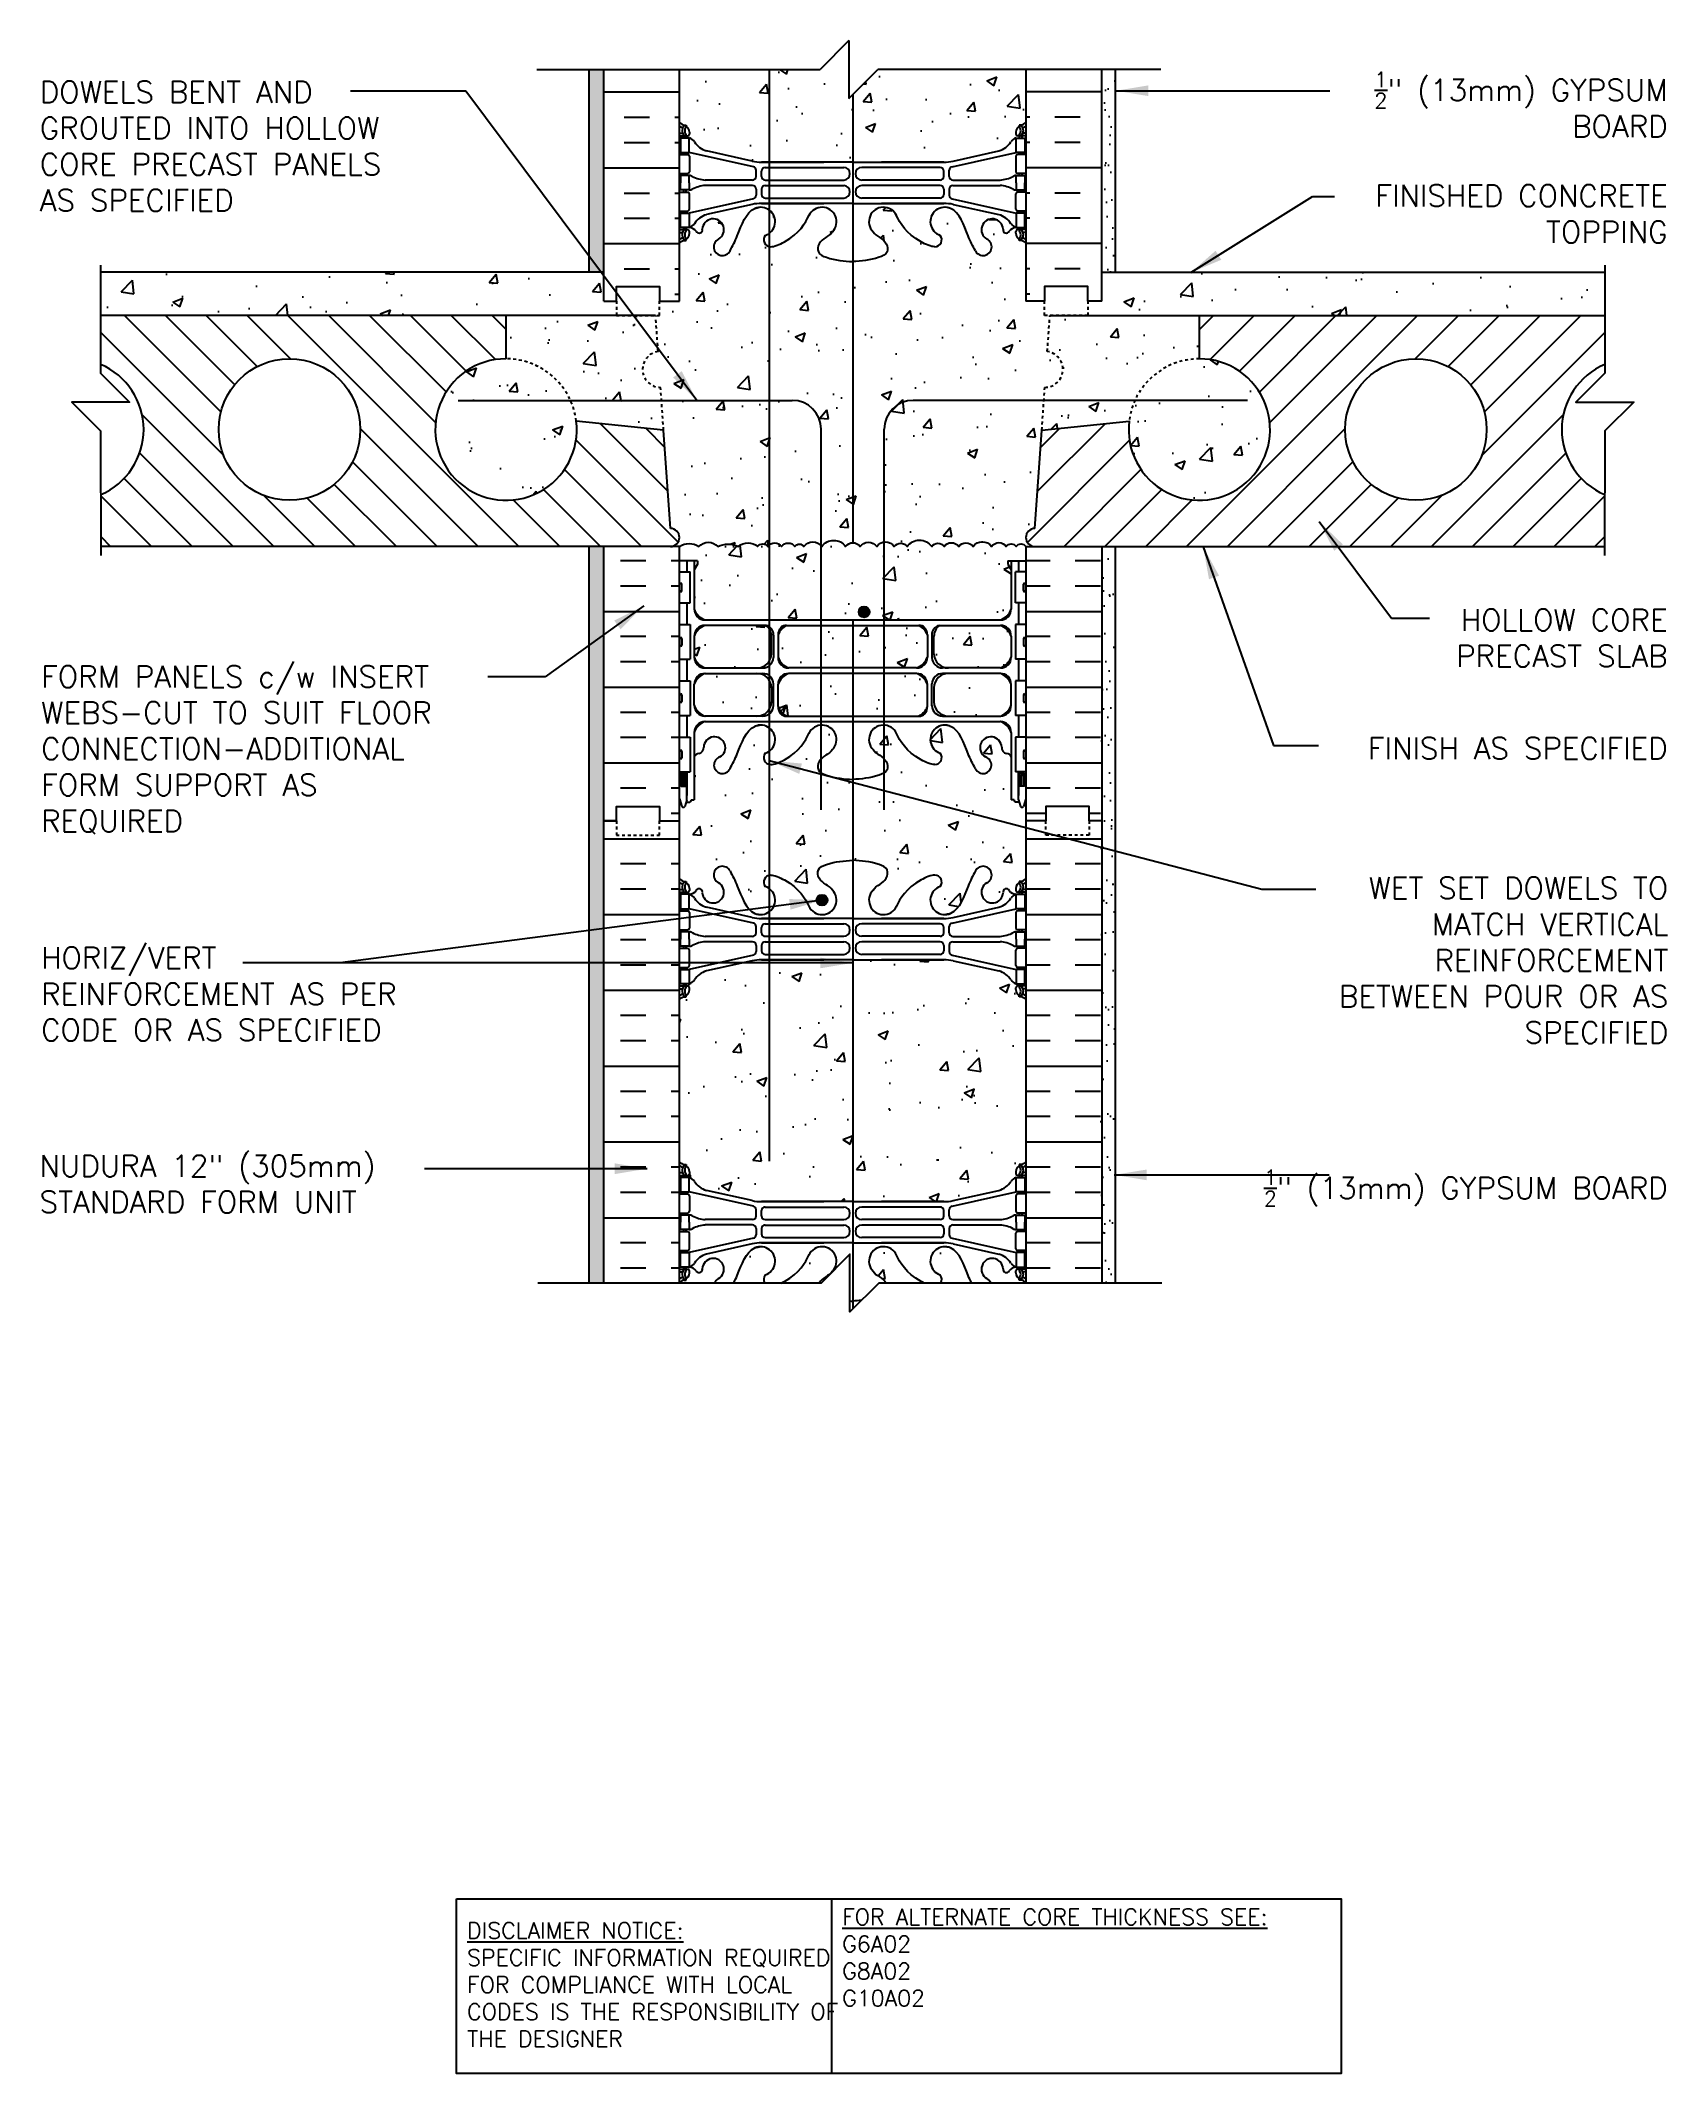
# Model space of a CAD drawing. Header units: inches. Extents: x 220.1 to 276.5, y 95 to 165.4.
import ezdxf

# ---------------------------------------------------------------- set-up
doc = ezdxf.new("R2010")
doc.units = ezdxf.units.IN
doc.header["$LTSCALE"] = 0.5
doc.header["$MEASUREMENT"] = 0
doc.linetypes.add('DASHED2', pattern=[0.375, 0.25, -0.125])
doc.linetypes.add('HIDDEN2', pattern=[0.1875, 0.125, -0.0625])
for name, color, linetype in [('HATCH', 12, 'Continuous'), ('Hidden2', 12, 'HIDDEN2'), ('line25', 2, 'Continuous'), ('LINE3', 3, 'Continuous'), ('LINE50', 5, 'Continuous'), ('LINE9', 9, 'Continuous'), ('TEXT', 4, 'Continuous'), ('Web_Edge', 9, 'Continuous')]:
    doc.layers.add(name, color=color, linetype=linetype)
doc.styles.add('DIM', font='romans.shx', dxfattribs={"width": 0.7})
doc.styles.add('ROMANS', font='romans.shx', dxfattribs={"height": 0.75})
doc.styles.get("Standard").update_dxf_attribs({"font": 'romans.shx', "height": 0.75})
doc.dimstyles.new('ext_12', dxfattribs={"dimscale": 12, "dimtxt": 0.09375, "dimasz": 0.09375, "dimexe": 0.09375, "dimexo": 0.0625, "dimgap": 0.0625, "dimtad": 1, "dimdec": 1, "dimzin": 3, "dimdsep": 46, "dimlunit": 4, "dimtxsty": 'DIM', "dimcen": 0.09, "dimdle": 0.09375, "dimclrt": 4, "dimadec": 0, "dimazin": 0, "dimtfac": 1, "dimtdec": 1, "dimtmove": 2, "dimatfit": 3, "dimfxl": 1, "dimfrac": 2, "dimtolj": 1, "dimtzin": 0, "dimarcsym": 0})
pattern_1 = [(50, (0, 0), (3.5863, -0.31376), [0.375, -4.125]), (355, (0, 0), (-0.693757, 3.76096), [0.3, -3.3]), (100.4514, (0.299, -0.026), (2.892544, 3.4472), [0.3187, -3.50571]), (46.1842, (0, 1), (5.336207, -0.827596), [0.5625, -6.1875]), (96.6356, (0.4447, 0.931), (4.67331, 4.87059), [0.47805, -5.25857]), (351.1842, (0, 1), (4.67331, 4.87059), [0.45, -4.95]), (21, (0.5, 0.75), (2.984535, -2.013094), [0.375, -4.125]), (326, (0.5, 0.75), (1.216577, 3.62575), [0.3, -3.3]), (71.4514, (0.7487, 0.5822), (4.20111, 1.612656), [0.3187, -3.50571]), (37.5, (0, 0), (0.0607993, 1.6644693), [0, -3.26, 0, -3.35, 0, -3.3125]), (7.5, (0, 0), (1.315348, 1.972059), [0, -1.91, 0, -3.185, 0, -1.2625]), (327.5, (-1.115, 0), (2.669112, -0.1127744), [0, -1.25, 0, -3.9, 0, -5.175]), (317.5, (-1.615, 0), (2.91593, 0.500525), [0, -1.625, 0, -2.59, 0, -3.675])]

msp = doc.modelspace()

# ---------------------------------------------------------------- texts
at = {"layer": 'TEXT', "char_height": 0.75, "style": 'ROMANS'}
for s, insert, width, attachment_point in [('\\A1;{\\H0.7x;\\S1/2;}" (13mm) GYPSUM BOARD', (276.494, 163.156), 12.99266, 6), ('DOWELS BENT AND GROUTED INTO HOLLOW CORE PRECAST PANELS AS SPECIFIED', (220.11, 161.715), 13.62291, 4), ('\\A1;FINISHED CONCRETE TOPPING', (276.494, 159.372), 12.99266, 6), ('\\A1;HOLLOW CORE PRECAST SLAB', (276.494, 144.686), 10.94608, 6), ('FORM PANELS c/w INSERT WEBS-CUT TO SUIT FLOOR CONNECTION-ADDITIONAL\\PFORM SUPPORT AS \\PREQUIRED', (220.156, 140.811), 17.8384, 4), ('\\A1;FINISH AS SPECIFIED', (276.494, 140.863), 12.93148, 6), ('WET SET DOWELS TO MATCH VERTICAL REINFORCEMENT BETWEEN POUR OR AS SPECIFIED', (276.517, 133.52), 12.95276, 6), ('HORIZ/VERT REINFORCEMENT AS PER CODE OR AS SPECIFIED', (220.156, 132.356), 15.33694, 4), ('NUDURA 12" (305mm) STANDARD FORM UNIT', (220.104, 125.777), 14.95852, 4), ('\\A1;{\\H0.7x;\\S1/2;}" (13mm) GYPSUM BOARD', (276.494, 125.635), 13.59481, 6)]:
    msp.add_mtext(s, dxfattribs=dict(at, insert=insert, width=width, attachment_point=attachment_point))
at = {"layer": 'TEXT', "char_height": 0.5625, "attachment_point": 4}
for s, insert, width in [('{\\LFOR ALTERNATE CORE THICKNESS SEE:\\P}G6A02\\PG8A02\\PG10A02', (247.906, 98.986), 23.33295), ('{\\LDISCLAIMER NOTICE:}\\PSPECIFIC INFORMATION REQUIRED FOR COMPLIANCE WITH LOCAL CODES IS THE RESPONSIBILITY OF THE DESIGNER', (234.914, 98.046), 14.00235)]:
    msp.add_mtext(s, dxfattribs=dict(at, insert=insert, width=width))

# ---------------------------------------------------------------- hatches: boundary and pattern name
at = {"layer": 'HATCH'}
h = msp.add_hatch(dxfattribs=at)
h.set_pattern_fill('AR-CONC', color=256, scale=0.5)
h.set_pattern_definition(pattern_1)
h.paths.add_polyline_path([(254.269, 164.37), (249.139, 164.37), (248.139, 163.37), (248.139, 165.37), (247.139, 164.37), (242.269, 164.37), (242.269, 162.544, 0.088416), (242.415, 162.447), (242.505, 162.447), (242.505, 162.405, -0.249069), (242.615, 162.198), (242.615, 162.131, -0.414214), (242.553, 162.068), (242.505, 162.068), (242.505, 161.998), (242.61, 161.998, -0.155529), (242.786, 161.864, 0.180914), (243.204, 161.553), (244.784, 161.2, 0.054974), (245.111, 161.164), (248.269, 161.164), (251.427, 161.164, 0.054974), (251.754, 161.2), (253.335, 161.553, 0.180914), (253.752, 161.864, -0.155529), (253.928, 161.998), (254.033, 161.998), (254.033, 162.068), (253.986, 162.068, -0.414214), (253.923, 162.131), (253.923, 162.198, -0.249069), (254.033, 162.405), (254.033, 162.447), (254.123, 162.447, 0.088516), (254.269, 162.544)])
h = msp.add_hatch(dxfattribs=at)
h.set_pattern_fill('AR-SAND', color=256, scale=0.5, style=0)
h.paths.add_polyline_path([(239.644, 164.37), (239.144, 164.37), (239.144, 157.352), (239.644, 157.352)])
h.paths.add_polyline_path([(239.644, 147.851), (239.144, 147.851), (239.144, 122.342), (239.644, 122.342), (239.644, 138.352)])
h = msp.add_hatch(dxfattribs=at)
h.set_pattern_fill('AR-SAND', color=256, scale=0.5, style=0)
h.set_pattern_definition([(37.5, (161.11325, -93.6494), (-0.0314967, 0.9634119), [0, -0.76, 0, -0.85, 0, -0.8125]), (7.5, (161.1132, -93.6494), (0.8848884, 1.411073), [0, -0.41, 0, -0.685, 0, -0.2625]), (327.5, (160.49825, -93.6494), (1.557071, 0.0028295), [0, -0.25, 0, -0.9, 0, -1.175]), (317.5, (160.4982, -93.6494), (1.503063, 0.438838), [0, -0.125, 0, -0.59, 0, -0.675])])
h.paths.add_polyline_path([(257.374, 164.37), (256.894, 164.37), (256.85, 158.352), (256.863, 158.352), (256.894, 157.352), (257.374, 157.352)])
h = msp.add_hatch(dxfattribs=at)
h.set_pattern_fill('AR-CONC', color=256, scale=0.5)
h.set_pattern_definition(pattern_1)
edge = h.paths.add_edge_path()
edge.add_line((254.819, 151.88), (254.923, 153.361))
edge.add_arc((254.923, 153.986), 0.625, 270, 442)
edge.add_line((255.01, 154.605), (255.097, 155.852))
edge.add_line((255.097, 155.852), (254.914, 155.852))
edge.add_line((254.914, 155.852), (254.914, 156.352))
edge.add_line((254.914, 156.352), (254.27, 156.352))
edge.add_line((254.27, 156.352), (254.27, 158.351))
edge.add_arc((253.923, 157.991), 0.5, 46.09168, 66.42182)
edge.add_line((254.123, 158.449), (254.033, 158.449))
edge.add_line((254.033, 158.449), (254.033, 158.491))
edge.add_arc((254.173, 158.698), 0.25, 180, 235.9442, ccw=False)
edge.add_line((253.923, 158.698), (253.923, 158.766))
edge.add_arc((253.986, 158.766), 0.0625, 90, 180, ccw=False)
edge.add_line((253.986, 158.828), (254.033, 158.828))
edge.add_line((254.033, 158.828), (254.033, 158.898))
edge.add_line((254.033, 158.898), (253.928, 158.898))
edge.add_arc((253.966, 158.549), 0.352, 96.12908, 141.53314)
edge.add_arc((253.588, 158.817), 0.113, 167.81557, 334.05694, ccw=False)
edge.add_arc((253.103, 158.822), 0.375, 2.92371, 239.86753)
edge.add_arc((252.783, 158.228), 0.3, -152.40303, 63.94252, ccw=False)
edge.add_spline(control_points=[(252.517, 158.089), (252.451, 158.218), (252.384, 158.347), (252.321, 158.486)], knot_values=[0, 0, 0, 0, 0.447744, 0.447744, 0.447744, 0.447744], degree=3, periodic=0)
edge.add_spline(control_points=[(252.321, 158.486), (252.302, 158.526), (252.224, 158.705), (252.152, 158.904), (252.088, 159.046)], knot_values=[0.447744, 0.447744, 0.447744, 0.447744, 0.579211, 1.009728, 1.009728, 1.009728, 1.009728], degree=3, periodic=0)
edge.add_spline(control_points=[(252.088, 159.046), (252.072, 159.081), (252.056, 159.115), (252.039, 159.149)], knot_values=[1.009728, 1.009728, 1.009728, 1.009728, 1.116334, 1.116334, 1.116334, 1.116334], degree=3, periodic=0)
edge.add_spline(control_points=[(252.039, 159.149), (252.025, 159.176), (252.011, 159.202), (251.996, 159.227)], knot_values=[1.116334, 1.116334, 1.116334, 1.116334, 1.201719, 1.201719, 1.201719, 1.201719], degree=3, periodic=0)
edge.add_spline(control_points=[(251.996, 159.227), (251.982, 159.252), (251.968, 159.275), (251.953, 159.297)], knot_values=[1.201719, 1.201719, 1.201719, 1.201719, 1.282554, 1.282554, 1.282554, 1.282554], degree=3, periodic=0)
edge.add_spline(control_points=[(251.953, 159.297), (251.942, 159.313), (251.931, 159.329), (251.92, 159.344)], knot_values=[1.282554, 1.282554, 1.282554, 1.282554, 1.339568, 1.339568, 1.339568, 1.339568], degree=3, periodic=0)
edge.add_spline(control_points=[(251.92, 159.344), (251.91, 159.358), (251.899, 159.372), (251.887, 159.385)], knot_values=[1.339568, 1.339568, 1.339568, 1.339568, 1.393854, 1.393854, 1.393854, 1.393854], degree=3, periodic=0)
edge.add_spline(control_points=[(251.887, 159.385), (251.875, 159.399), (251.863, 159.413), (251.85, 159.426)], knot_values=[1.393854, 1.393854, 1.393854, 1.393854, 1.451471, 1.451471, 1.451471, 1.451471], degree=3, periodic=0)
edge.add_spline(control_points=[(251.85, 159.426), (251.838, 159.438), (251.826, 159.449), (251.814, 159.46)], knot_values=[1.451471, 1.451471, 1.451471, 1.451471, 1.505342, 1.505342, 1.505342, 1.505342], degree=3, periodic=0)
edge.add_spline(control_points=[(251.814, 159.46), (251.8, 159.472), (251.786, 159.484), (251.772, 159.494)], knot_values=[1.505342, 1.505342, 1.505342, 1.505342, 1.563384, 1.563384, 1.563384, 1.563384], degree=3, periodic=0)
edge.add_spline(control_points=[(251.772, 159.494), (251.758, 159.504), (251.745, 159.513), (251.73, 159.521)], knot_values=[1.563384, 1.563384, 1.563384, 1.563384, 1.616944, 1.616944, 1.616944, 1.616944], degree=3, periodic=0)
edge.add_spline(control_points=[(251.73, 159.521), (251.719, 159.528), (251.707, 159.535), (251.695, 159.541)], knot_values=[1.616944, 1.616944, 1.616944, 1.616944, 1.660465, 1.660465, 1.660465, 1.660465], degree=3, periodic=0)
edge.add_spline(control_points=[(251.695, 159.541), (251.684, 159.546), (251.673, 159.551), (251.662, 159.556)], knot_values=[1.660465, 1.660465, 1.660465, 1.660465, 1.69951, 1.69951, 1.69951, 1.69951], degree=3, periodic=0)
edge.add_spline(control_points=[(251.662, 159.556), (251.661, 159.556), (251.66, 159.557), (251.658, 159.557)], knot_values=[1.69951, 1.69951, 1.69951, 1.69951, 1.703896, 1.703896, 1.703896, 1.703896], degree=3, periodic=0)
edge.add_spline(control_points=[(251.658, 159.557), (251.649, 159.561), (251.639, 159.565), (251.628, 159.568)], knot_values=[1.703896, 1.703896, 1.703896, 1.703896, 1.737704, 1.737704, 1.737704, 1.737704], degree=3, periodic=0)
edge.add_spline(control_points=[(251.628, 159.568), (251.616, 159.572), (251.603, 159.576), (251.589, 159.58)], knot_values=[1.737704, 1.737704, 1.737704, 1.737704, 1.78039, 1.78039, 1.78039, 1.78039], degree=3, periodic=0)
edge.add_spline(control_points=[(251.589, 159.58), (251.576, 159.583), (251.562, 159.587), (251.547, 159.589)], knot_values=[1.78039, 1.78039, 1.78039, 1.78039, 1.824512, 1.824512, 1.824512, 1.824512], degree=3, periodic=0)
edge.add_spline(control_points=[(251.547, 159.589), (251.531, 159.593), (251.515, 159.596), (251.498, 159.598)], knot_values=[1.824512, 1.824512, 1.824512, 1.824512, 1.875321, 1.875321, 1.875321, 1.875321], degree=3, periodic=0)
edge.add_arc((251.457, 159.1), 0.5, 85.29258, 251.79367)
edge.add_arc((251.11, 158.475), 0.242, -90, 38.23271, ccw=False)
edge.add_spline(control_points=[(251.11, 158.233), (251.102, 158.233), (251.094, 158.233), (251.085, 158.234)], knot_values=[0.038125, 0.038125, 0.038125, 0.038125, 0.057025, 0.057025, 0.057025, 0.057025], degree=3, periodic=0)
edge.add_spline(control_points=[(251.059, 158.236), (251.068, 158.235), (251.077, 158.234), (251.085, 158.234)], knot_values=[0.057025, 0.057025, 0.057025, 0.057025, 0.075602, 0.075602, 0.075602, 0.075602], degree=3, periodic=0)
edge.add_spline(control_points=[(251.03, 158.241), (251.04, 158.239), (251.049, 158.238), (251.059, 158.236)], knot_values=[0.075602, 0.075602, 0.075602, 0.075602, 0.094826, 0.094826, 0.094826, 0.094826], degree=3, periodic=0)
edge.add_spline(control_points=[(250.999, 158.248), (251.009, 158.246), (251.02, 158.243), (251.03, 158.241)], knot_values=[0.094826, 0.094826, 0.094826, 0.094826, 0.114375, 0.114375, 0.114375, 0.114375], degree=3, periodic=0)
edge.add_spline(control_points=[(250.999, 158.248), (250.979, 158.253), (250.958, 158.259), (250.937, 158.266)], knot_values=[0.114375, 0.114375, 0.114375, 0.114375, 0.151528, 0.151528, 0.151528, 0.151528], degree=3, periodic=0)
edge.add_spline(control_points=[(250.937, 158.266), (250.872, 158.288), (250.802, 158.318), (250.733, 158.351)], knot_values=[0.151528, 0.151528, 0.151528, 0.151528, 0.264927, 0.264927, 0.264927, 0.264927], degree=3, periodic=0)
edge.add_spline(control_points=[(250.733, 158.351), (250.7, 158.367), (250.657, 158.39), (250.616, 158.413), (250.606, 158.418)], knot_values=[0.264927, 0.264927, 0.264927, 0.264927, 0.320663, 0.337943, 0.337943, 0.337943, 0.337943], degree=3, periodic=0)
edge.add_spline(control_points=[(250.606, 158.418), (250.562, 158.443), (250.521, 158.468), (250.482, 158.493)], knot_values=[0.337943, 0.337943, 0.337943, 0.337943, 0.416132, 0.416132, 0.416132, 0.416132], degree=3, periodic=0)
edge.add_spline(control_points=[(250.482, 158.493), (250.446, 158.516), (250.412, 158.54), (250.38, 158.564)], knot_values=[0.416132, 0.416132, 0.416132, 0.416132, 0.48854, 0.48854, 0.48854, 0.48854], degree=3, periodic=0)
edge.add_spline(control_points=[(250.38, 158.564), (250.345, 158.59), (250.312, 158.616), (250.28, 158.642)], knot_values=[0.48854, 0.48854, 0.48854, 0.48854, 0.567329, 0.567329, 0.567329, 0.567329], degree=3, periodic=0)
edge.add_spline(control_points=[(250.28, 158.642), (250.252, 158.667), (250.225, 158.691), (250.199, 158.715)], knot_values=[0.567329, 0.567329, 0.567329, 0.567329, 0.639328, 0.639328, 0.639328, 0.639328], degree=3, periodic=0)
edge.add_spline(control_points=[(250.199, 158.715), (250.171, 158.742), (250.145, 158.769), (250.12, 158.796)], knot_values=[0.639328, 0.639328, 0.639328, 0.639328, 0.718521, 0.718521, 0.718521, 0.718521], degree=3, periodic=0)
edge.add_spline(control_points=[(250.12, 158.796), (250.098, 158.82), (250.077, 158.845), (250.057, 158.869)], knot_values=[0.718521, 0.718521, 0.718521, 0.718521, 0.789856, 0.789856, 0.789856, 0.789856], degree=3, periodic=0)
edge.add_spline(control_points=[(250.057, 158.869), (250.035, 158.896), (250.014, 158.923), (249.995, 158.95)], knot_values=[0.789856, 0.789856, 0.789856, 0.789856, 0.869703, 0.869703, 0.869703, 0.869703], degree=3, periodic=0)
edge.add_spline(control_points=[(249.995, 158.95), (249.94, 159.027), (249.894, 159.103), (249.854, 159.176)], knot_values=[0.869703, 0.869703, 0.869703, 0.869703, 1.0964, 1.0964, 1.0964, 1.0964], degree=3, periodic=0)
edge.add_spline(control_points=[(249.854, 159.176), (249.83, 159.222), (249.807, 159.267), (249.785, 159.31)], knot_values=[1.0964, 1.0964, 1.0964, 1.0964, 1.237398, 1.237398, 1.237398, 1.237398], degree=3, periodic=0)
edge.add_spline(control_points=[(249.785, 159.31), (249.782, 159.316), (249.779, 159.322), (249.776, 159.328)], knot_values=[1.237398, 1.237398, 1.237398, 1.237398, 1.258119, 1.258119, 1.258119, 1.258119], degree=3, periodic=0)
edge.add_arc((249.332, 159.1), 0.5, 28.0183, 224.18751)
edge.add_spline(control_points=[(248.973, 158.751), (249.081, 158.588), (249.441, 158.498), (249.517, 158.002), (248.969, 157.766), (248.565, 157.738), (248.269, 157.717)], knot_values=[0.229407, 0.229407, 0.229407, 0.229407, 0.844432, 1.128849, 1.464331, 2.389004, 2.389004, 2.389004, 2.389004], degree=3, periodic=0)
edge.add_spline(control_points=[(248.269, 157.717), (247.973, 157.738), (247.569, 157.766), (247.021, 158.002), (247.098, 158.498), (247.458, 158.588), (247.565, 158.751)], knot_values=[0.229407, 0.229407, 0.229407, 0.229407, 1.15408, 1.489562, 1.773979, 2.389004, 2.389004, 2.389004, 2.389004], degree=3, periodic=0)
edge.add_arc((247.207, 159.1), 0.5, 315.81249, 511.9817)
edge.add_spline(control_points=[(246.762, 159.328), (246.759, 159.322), (246.756, 159.316), (246.753, 159.31)], knot_values=[1.237398, 1.237398, 1.237398, 1.237398, 1.258119, 1.258119, 1.258119, 1.258119], degree=3, periodic=0)
edge.add_spline(control_points=[(246.753, 159.31), (246.731, 159.267), (246.709, 159.222), (246.684, 159.176)], knot_values=[1.0964, 1.0964, 1.0964, 1.0964, 1.237398, 1.237398, 1.237398, 1.237398], degree=3, periodic=0)
edge.add_spline(control_points=[(246.684, 159.176), (246.644, 159.103), (246.599, 159.027), (246.543, 158.95)], knot_values=[0.869703, 0.869703, 0.869703, 0.869703, 1.0964, 1.0964, 1.0964, 1.0964], degree=3, periodic=0)
edge.add_spline(control_points=[(246.543, 158.95), (246.524, 158.923), (246.503, 158.896), (246.481, 158.869)], knot_values=[0.789856, 0.789856, 0.789856, 0.789856, 0.869703, 0.869703, 0.869703, 0.869703], degree=3, periodic=0)
edge.add_spline(control_points=[(246.481, 158.869), (246.461, 158.845), (246.44, 158.82), (246.418, 158.796)], knot_values=[0.718521, 0.718521, 0.718521, 0.718521, 0.789856, 0.789856, 0.789856, 0.789856], degree=3, periodic=0)
edge.add_spline(control_points=[(246.418, 158.796), (246.393, 158.769), (246.367, 158.742), (246.339, 158.715)], knot_values=[0.639328, 0.639328, 0.639328, 0.639328, 0.718521, 0.718521, 0.718521, 0.718521], degree=3, periodic=0)
edge.add_spline(control_points=[(246.339, 158.715), (246.313, 158.691), (246.286, 158.667), (246.258, 158.642)], knot_values=[0.56733, 0.56733, 0.56733, 0.56733, 0.639328, 0.639328, 0.639328, 0.639328], degree=3, periodic=0)
edge.add_spline(control_points=[(246.258, 158.642), (246.227, 158.616), (246.194, 158.59), (246.158, 158.564)], knot_values=[0.48854, 0.48854, 0.48854, 0.48854, 0.56733, 0.56733, 0.56733, 0.56733], degree=3, periodic=0)
edge.add_spline(control_points=[(246.158, 158.564), (246.126, 158.54), (246.092, 158.516), (246.056, 158.493)], knot_values=[0.416133, 0.416133, 0.416133, 0.416133, 0.48854, 0.48854, 0.48854, 0.48854], degree=3, periodic=0)
edge.add_spline(control_points=[(246.056, 158.493), (246.017, 158.468), (245.976, 158.443), (245.932, 158.418)], knot_values=[0.337943, 0.337943, 0.337943, 0.337943, 0.416133, 0.416133, 0.416133, 0.416133], degree=3, periodic=0)
edge.add_spline(control_points=[(245.932, 158.418), (245.923, 158.413), (245.882, 158.39), (245.838, 158.367), (245.805, 158.351)], knot_values=[0.264927, 0.264927, 0.264927, 0.264927, 0.282207, 0.337943, 0.337943, 0.337943, 0.337943], degree=3, periodic=0)
edge.add_spline(control_points=[(245.805, 158.351), (245.737, 158.318), (245.667, 158.288), (245.602, 158.266)], knot_values=[0.151528, 0.151528, 0.151528, 0.151528, 0.264927, 0.264927, 0.264927, 0.264927], degree=3, periodic=0)
edge.add_spline(control_points=[(245.602, 158.266), (245.58, 158.259), (245.56, 158.253), (245.54, 158.248)], knot_values=[0.114375, 0.114375, 0.114375, 0.114375, 0.151528, 0.151528, 0.151528, 0.151528], degree=3, periodic=0)
edge.add_spline(control_points=[(245.54, 158.248), (245.529, 158.246), (245.519, 158.243), (245.509, 158.241)], knot_values=[0.094826, 0.094826, 0.094826, 0.094826, 0.114375, 0.114375, 0.114375, 0.114375], degree=3, periodic=0)
edge.add_spline(control_points=[(245.509, 158.241), (245.499, 158.239), (245.489, 158.238), (245.48, 158.236)], knot_values=[0.075602, 0.075602, 0.075602, 0.075602, 0.094826, 0.094826, 0.094826, 0.094826], degree=3, periodic=0)
edge.add_spline(control_points=[(245.48, 158.236), (245.471, 158.235), (245.462, 158.234), (245.453, 158.234)], knot_values=[0.057023, 0.057023, 0.057023, 0.057023, 0.075602, 0.075602, 0.075602, 0.075602], degree=3, periodic=0)
edge.add_spline(control_points=[(245.453, 158.234), (245.444, 158.233), (245.436, 158.233), (245.428, 158.233)], knot_values=[0.038125, 0.038125, 0.038125, 0.038125, 0.057023, 0.057023, 0.057023, 0.057023], degree=3, periodic=0)
edge.add_arc((245.428, 158.475), 0.242, 141.76729, 272.82757, ccw=False)
edge.add_arc((245.082, 159.1), 0.5, 288.20633, 454.70742)
edge.add_spline(control_points=[(245.041, 159.598), (245.024, 159.596), (245.007, 159.593), (244.991, 159.589)], knot_values=[1.824512, 1.824512, 1.824512, 1.824512, 1.875321, 1.875321, 1.875321, 1.875321], degree=3, periodic=0)
edge.add_spline(control_points=[(244.991, 159.589), (244.977, 159.587), (244.963, 159.583), (244.949, 159.58)], knot_values=[1.78039, 1.78039, 1.78039, 1.78039, 1.824512, 1.824512, 1.824512, 1.824512], degree=3, periodic=0)
edge.add_spline(control_points=[(244.949, 159.58), (244.936, 159.576), (244.923, 159.572), (244.91, 159.568)], knot_values=[1.737704, 1.737704, 1.737704, 1.737704, 1.78039, 1.78039, 1.78039, 1.78039], degree=3, periodic=0)
edge.add_spline(control_points=[(244.91, 159.568), (244.9, 159.565), (244.89, 159.561), (244.88, 159.557)], knot_values=[1.703896, 1.703896, 1.703896, 1.703896, 1.737704, 1.737704, 1.737704, 1.737704], degree=3, periodic=0)
edge.add_spline(control_points=[(244.88, 159.557), (244.879, 159.557), (244.877, 159.556), (244.876, 159.556)], knot_values=[1.69951, 1.69951, 1.69951, 1.69951, 1.703896, 1.703896, 1.703896, 1.703896], degree=3, periodic=0)
edge.add_spline(control_points=[(244.876, 159.556), (244.865, 159.551), (244.854, 159.546), (244.843, 159.541)], knot_values=[1.660465, 1.660465, 1.660465, 1.660465, 1.69951, 1.69951, 1.69951, 1.69951], degree=3, periodic=0)
edge.add_spline(control_points=[(244.843, 159.541), (244.831, 159.535), (244.819, 159.528), (244.808, 159.521)], knot_values=[1.616944, 1.616944, 1.616944, 1.616944, 1.660465, 1.660465, 1.660465, 1.660465], degree=3, periodic=0)
edge.add_spline(control_points=[(244.808, 159.521), (244.794, 159.513), (244.78, 159.504), (244.767, 159.494)], knot_values=[1.563384, 1.563384, 1.563384, 1.563384, 1.616944, 1.616944, 1.616944, 1.616944], degree=3, periodic=0)
edge.add_spline(control_points=[(244.767, 159.494), (244.752, 159.484), (244.738, 159.472), (244.725, 159.46)], knot_values=[1.505342, 1.505342, 1.505342, 1.505342, 1.563384, 1.563384, 1.563384, 1.563384], degree=3, periodic=0)
edge.add_spline(control_points=[(244.725, 159.46), (244.712, 159.449), (244.7, 159.438), (244.688, 159.426)], knot_values=[1.451471, 1.451471, 1.451471, 1.451471, 1.505342, 1.505342, 1.505342, 1.505342], degree=3, periodic=0)
edge.add_spline(control_points=[(244.688, 159.426), (244.675, 159.413), (244.663, 159.399), (244.651, 159.385)], knot_values=[1.393854, 1.393854, 1.393854, 1.393854, 1.451471, 1.451471, 1.451471, 1.451471], degree=3, periodic=0)
edge.add_spline(control_points=[(244.651, 159.385), (244.64, 159.372), (244.629, 159.358), (244.618, 159.344)], knot_values=[1.339568, 1.339568, 1.339568, 1.339568, 1.393854, 1.393854, 1.393854, 1.393854], degree=3, periodic=0)
edge.add_spline(control_points=[(244.618, 159.344), (244.607, 159.329), (244.596, 159.313), (244.585, 159.297)], knot_values=[1.282554, 1.282554, 1.282554, 1.282554, 1.339568, 1.339568, 1.339568, 1.339568], degree=3, periodic=0)
edge.add_spline(control_points=[(244.585, 159.297), (244.57, 159.275), (244.556, 159.252), (244.542, 159.227)], knot_values=[1.201719, 1.201719, 1.201719, 1.201719, 1.282554, 1.282554, 1.282554, 1.282554], degree=3, periodic=0)
edge.add_spline(control_points=[(244.542, 159.227), (244.527, 159.202), (244.513, 159.176), (244.499, 159.149)], knot_values=[1.116334, 1.116334, 1.116334, 1.116334, 1.201719, 1.201719, 1.201719, 1.201719], degree=3, periodic=0)
edge.add_spline(control_points=[(244.499, 159.149), (244.482, 159.115), (244.466, 159.081), (244.45, 159.046)], knot_values=[1.009728, 1.009728, 1.009728, 1.009728, 1.116334, 1.116334, 1.116334, 1.116334], degree=3, periodic=0)
edge.add_spline(control_points=[(244.45, 159.046), (244.386, 158.904), (244.314, 158.705), (244.236, 158.526), (244.217, 158.486)], knot_values=[0.447744, 0.447744, 0.447744, 0.447744, 0.878261, 1.009728, 1.009728, 1.009728, 1.009728], degree=3, periodic=0)
edge.add_spline(control_points=[(244.217, 158.486), (244.154, 158.347), (244.087, 158.218), (244.021, 158.089)], knot_values=[0, 0, 0, 0, 0.447744, 0.447744, 0.447744, 0.447744], degree=3, periodic=0)
edge.add_arc((243.755, 158.228), 0.3, 116.05748, 333.11463, ccw=False)
edge.add_arc((243.435, 158.822), 0.375, 300.13247, 537.07629)
edge.add_arc((242.95, 158.817), 0.113, -154.05694, 12.18443, ccw=False)
edge.add_arc((242.573, 158.549), 0.352, 38.46686, 83.87092)
edge.add_line((242.61, 158.898), (242.505, 158.898))
edge.add_line((242.505, 158.898), (242.505, 158.828))
edge.add_line((242.505, 158.828), (242.553, 158.828))
edge.add_arc((242.553, 158.766), 0.0625, 0, 90, ccw=False)
edge.add_line((242.615, 158.766), (242.615, 158.698))
edge.add_arc((242.365, 158.698), 0.25, 304.0558, 360, ccw=False)
edge.add_line((242.505, 158.491), (242.505, 158.449))
edge.add_line((242.505, 158.449), (242.415, 158.449))
edge.add_arc((242.615, 157.991), 0.5, 113.57818, 133.78911)
edge.add_line((242.269, 158.352), (242.269, 156.352))
edge.add_line((242.269, 156.352), (241.582, 156.352))
edge.add_line((241.582, 156.352), (241.582, 155.852))
edge.add_line((241.582, 155.852), (241.441, 155.852))
edge.add_line((241.441, 155.852), (241.529, 154.605))
edge.add_arc((241.616, 153.986), 0.625, 98, 270)
edge.add_line((241.616, 153.361), (241.719, 151.88))
edge.add_line((241.719, 151.88), (241.957, 148.476))
edge.add_arc((241.957, 148.163), 0.312, -89.31607, 90, ccw=False)
edge.add_line((241.961, 147.851), (242.269, 147.851))
edge.add_arc((242.606, 147.358), 0.597, 55.67608, 124.32392, ccw=False)
edge.add_arc((243.27, 147.563), 0.436, 41.17844, 138.82156, ccw=False)
edge.add_arc((243.954, 147.142), 0.793, 63.32882, 116.67118, ccw=False)
edge.add_arc((244.643, 147.461), 0.512, 49.45823, 130.54177, ccw=False)
edge.add_arc((245.152, 147.727), 0.215, 35, 145, ccw=False)
edge.add_arc((245.567, 147.684), 0.29, 35, 145, ccw=False)
edge.add_arc((246.036, 147.688), 0.283, 35, 145, ccw=False)
edge.add_arc((246.424, 147.741), 0.19, 35, 145, ccw=False)
edge.add_arc((246.89, 147.634), 0.378, 35, 145, ccw=False)
edge.add_arc((247.611, 147.563), 0.502, 35, 145, ccw=False)
edge.add_arc((248.274, 147.674), 0.308, 35, 145, ccw=False)
edge.add_arc((248.813, 147.65), 0.349, 35, 145, ccw=False)
edge.add_arc((249.402, 147.638), 0.37, 35, 145, ccw=False)
edge.add_arc((249.931, 147.693), 0.275, 35, 145, ccw=False)
edge.add_arc((250.581, 147.553), 0.518, 35, 145, ccw=False)
edge.add_arc((251.219, 147.7), 0.262, 35, 145, ccw=False)
edge.add_arc((251.689, 147.672), 0.312, 35, 145, ccw=False)
edge.add_arc((252.191, 147.678), 0.301, 35, 145, ccw=False)
edge.add_arc((252.757, 147.627), 0.39, 35, 145, ccw=False)
edge.add_arc((253.333, 147.671), 0.313, 35, 145, ccw=False)
edge.add_arc((253.761, 147.73), 0.209, 35, 145, ccw=False)
edge.add_arc((254.101, 147.733), 0.206, 35, 145, ccw=False)
edge.add_line((254.269, 147.851), (254.585, 147.851))
edge.add_arc((254.581, 148.163), 0.312, 90, 270.69221, ccw=False)
edge.add_line((254.581, 148.476), (254.819, 151.88))
h.paths.add_polyline_path([(241.616, 153.361, -0.932515), (241.529, 154.605), (241.441, 155.852), (236.262, 155.852), (236.262, 154.352, -0.379205), (238.695, 152.197), (241.719, 151.88)])
h.paths.add_polyline_path([(238.695, 152.197, 0.379205), (236.262, 154.352, 2.637096)])
h.paths.add_polyline_path([(239.644, 157.352), (222.219, 157.352), (222.219, 155.852), (240.082, 155.852), (240.082, 156.352), (239.644, 156.352)])
h.paths.add_polyline_path([(260.276, 154.352), (260.276, 155.852), (255.097, 155.852), (255.01, 154.605, -0.932515), (254.923, 153.361), (254.819, 151.88), (257.843, 152.197, -0.379205)])
h.paths.add_polyline_path([(260.276, 154.352, 0.379205), (257.843, 152.197, 2.637096)])
h.paths.add_polyline_path([(274.319, 157.352), (256.894, 157.352), (256.894, 156.352), (256.414, 156.352), (256.414, 155.852), (260.276, 155.852), (274.319, 155.852)])
h.paths.add_polyline_path([(254.269, 132.16, 0.088429), (254.123, 132.257), (254.033, 132.257), (254.033, 132.299, -0.249069), (253.923, 132.506), (253.923, 132.573, -0.414214), (253.986, 132.636), (254.033, 132.636), (254.033, 132.706), (253.928, 132.706, -0.155529), (253.752, 132.84, 0.180914), (253.335, 133.151), (251.754, 133.504, 0.054974), (251.427, 133.54), (248.269, 133.54), (245.111, 133.54, 0.054974), (244.784, 133.504), (243.204, 133.151, 0.180914), (242.786, 132.84, -0.155529), (242.61, 132.706), (242.505, 132.706), (242.505, 132.636), (242.553, 132.636, -0.414214), (242.615, 132.573), (242.615, 132.506, -0.249069), (242.505, 132.299), (242.505, 132.257), (242.415, 132.257, 0.088416), (242.269, 132.16), (242.269, 126.544, 0.088416), (242.415, 126.447), (242.505, 126.447), (242.505, 126.405, -0.249069), (242.615, 126.198), (242.615, 126.131, -0.414214), (242.553, 126.068), (242.505, 126.068), (242.505, 125.998), (242.61, 125.998, -0.155529), (242.786, 125.864, 0.180914), (243.204, 125.553), (244.784, 125.2, 0.054974), (245.111, 125.164), (248.269, 125.164), (251.427, 125.164, 0.054974), (251.754, 125.2), (253.335, 125.553, 0.180914), (253.752, 125.864, -0.155529), (253.928, 125.998), (254.033, 125.998), (254.033, 126.068), (253.986, 126.068, -0.414214), (253.923, 126.131), (253.923, 126.198, -0.249069), (254.033, 126.405), (254.033, 126.447), (254.123, 126.447, 0.088421), (254.269, 126.544)])
edge = h.paths.add_edge_path()
edge.add_spline(control_points=[(247.11, 122.342), (247.215, 122.527), (247.458, 122.59), (247.565, 122.751)], knot_values=[0.229407, 0.229407, 0.229407, 0.229407, 0.839424, 0.839424, 0.839424, 0.839424], degree=3, periodic=0)
edge.add_arc((247.207, 123.1), 0.5, 315.81249, 515.11458)
edge.add_spline(control_points=[(246.762, 123.328), (246.622, 123.045), (246.425, 122.67), (245.827, 122.361), (245.787, 122.342)], knot_values=[0.255196, 0.255196, 0.255196, 0.255196, 1.192652, 1.258119, 1.258119, 1.258119, 1.258119], degree=3, periodic=0)
edge.add_line((245.787, 122.342), (247.11, 122.342))
edge = h.paths.add_edge_path()
edge.add_spline(control_points=[(245.041, 123.598), (245.025, 123.596), (245.01, 123.593), (244.995, 123.59)], knot_values=[1.829114, 1.829114, 1.829114, 1.829114, 1.875321, 1.875321, 1.875321, 1.875321], degree=3, periodic=0)
edge.add_spline(control_points=[(244.995, 123.59), (244.981, 123.587), (244.967, 123.584), (244.953, 123.581)], knot_values=[1.78453, 1.78453, 1.78453, 1.78453, 1.829114, 1.829114, 1.829114, 1.829114], degree=3, periodic=0)
edge.add_spline(control_points=[(244.953, 123.581), (244.938, 123.577), (244.923, 123.573), (244.909, 123.568)], knot_values=[1.736646, 1.736646, 1.736646, 1.736646, 1.78453, 1.78453, 1.78453, 1.78453], degree=3, periodic=0)
edge.add_spline(control_points=[(244.909, 123.568), (244.899, 123.565), (244.889, 123.561), (244.88, 123.557)], knot_values=[1.703896, 1.703896, 1.703896, 1.703896, 1.736646, 1.736646, 1.736646, 1.736646], degree=3, periodic=0)
edge.add_spline(control_points=[(244.88, 123.557), (244.877, 123.556), (244.874, 123.555), (244.871, 123.553)], knot_values=[1.693264, 1.693264, 1.693264, 1.693264, 1.703896, 1.703896, 1.703896, 1.703896], degree=3, periodic=0)
edge.add_spline(control_points=[(244.871, 123.553), (244.857, 123.547), (244.843, 123.541), (244.829, 123.534)], knot_values=[1.643798, 1.643798, 1.643798, 1.643798, 1.693264, 1.693264, 1.693264, 1.693264], degree=3, periodic=0)
edge.add_spline(control_points=[(244.829, 123.534), (244.818, 123.527), (244.806, 123.52), (244.794, 123.513)], knot_values=[1.59985, 1.59985, 1.59985, 1.59985, 1.643798, 1.643798, 1.643798, 1.643798], degree=3, periodic=0)
edge.add_spline(control_points=[(244.794, 123.513), (244.782, 123.505), (244.769, 123.496), (244.757, 123.487)], knot_values=[1.550195, 1.550195, 1.550195, 1.550195, 1.59985, 1.59985, 1.59985, 1.59985], degree=3, periodic=0)
edge.add_spline(control_points=[(244.757, 123.487), (244.746, 123.479), (244.736, 123.47), (244.725, 123.461)], knot_values=[1.506062, 1.506062, 1.506062, 1.506062, 1.550195, 1.550195, 1.550195, 1.550195], degree=3, periodic=0)
edge.add_spline(control_points=[(244.725, 123.461), (244.714, 123.451), (244.702, 123.44), (244.691, 123.429)], knot_values=[1.456644, 1.456644, 1.456644, 1.456644, 1.506062, 1.506062, 1.506062, 1.506062], degree=3, periodic=0)
edge.add_spline(control_points=[(244.691, 123.429), (244.682, 123.419), (244.672, 123.409), (244.663, 123.398)], knot_values=[1.41228, 1.41228, 1.41228, 1.41228, 1.456644, 1.456644, 1.456644, 1.456644], degree=3, periodic=0)
edge.add_spline(control_points=[(244.663, 123.398), (244.652, 123.387), (244.642, 123.375), (244.632, 123.362)], knot_values=[1.363171, 1.363171, 1.363171, 1.363171, 1.41228, 1.41228, 1.41228, 1.41228], degree=3, periodic=0)
edge.add_spline(control_points=[(244.632, 123.362), (244.619, 123.345), (244.606, 123.328), (244.593, 123.309)], knot_values=[1.297067, 1.297067, 1.297067, 1.297067, 1.363171, 1.363171, 1.363171, 1.363171], degree=3, periodic=0)
edge.add_spline(control_points=[(244.593, 123.309), (244.58, 123.289), (244.566, 123.268), (244.553, 123.247)], knot_values=[1.223207, 1.223207, 1.223207, 1.223207, 1.297067, 1.297067, 1.297067, 1.297067], degree=3, periodic=0)
edge.add_spline(control_points=[(244.553, 123.247), (244.538, 123.221), (244.523, 123.194), (244.509, 123.167)], knot_values=[1.13576, 1.13576, 1.13576, 1.13576, 1.223207, 1.223207, 1.223207, 1.223207], degree=3, periodic=0)
edge.add_spline(control_points=[(244.509, 123.167), (244.486, 123.124), (244.465, 123.079), (244.445, 123.033)], knot_values=[0.997138, 0.997138, 0.997138, 0.997138, 1.13576, 1.13576, 1.13576, 1.13576], degree=3, periodic=0)
edge.add_spline(control_points=[(244.445, 123.033), (244.395, 122.923), (244.351, 122.806), (244.306, 122.694)], knot_values=[0.663415, 0.663415, 0.663415, 0.663415, 0.997138, 0.997138, 0.997138, 0.997138], degree=3, periodic=0)
edge.add_spline(control_points=[(244.306, 122.694), (244.295, 122.666), (244.245, 122.543), (244.191, 122.428), (244.149, 122.342)], knot_values=[0.290378, 0.290378, 0.290378, 0.290378, 0.374582, 0.663415, 0.663415, 0.663415, 0.663415], degree=3, periodic=0)
edge.add_line((244.149, 122.342), (245.225, 122.342))
edge.add_arc((245.428, 122.475), 0.242, 141.76729, 213.19534, ccw=False)
edge.add_arc((245.082, 123.1), 0.5, 288.20633, 454.70742)
h.paths.add_polyline_path([(243.623, 122.497, 1.679912), (243.061, 122.841, -0.886605), (242.848, 122.767, 0.200746), (242.61, 122.898), (242.505, 122.898), (242.505, 122.828), (242.553, 122.828, -0.414214), (242.615, 122.766), (242.615, 122.698, -0.249069), (242.505, 122.491), (242.505, 122.449), (242.415, 122.449, 0.088416), (242.269, 122.352), (242.269, 122.342), (243.478, 122.342, -0.183087)])
edge = h.paths.add_edge_path()
edge.add_spline(control_points=[(249.776, 123.328), (249.917, 123.045), (250.113, 122.67), (250.712, 122.361), (250.751, 122.342)], knot_values=[0.255196, 0.255196, 0.255196, 0.255196, 1.192652, 1.258119, 1.258119, 1.258119, 1.258119], degree=3, periodic=0)
edge.add_arc((249.332, 123.1), 0.5, 24.86895, 224.18751)
edge.add_spline(control_points=[(248.973, 122.751), (249.08, 122.59), (249.323, 122.527), (249.428, 122.342)], knot_values=[0.229407, 0.229407, 0.229407, 0.229407, 0.839424, 0.839424, 0.839424, 0.839424], degree=3, periodic=0)
edge.add_line((249.428, 122.342), (250.751, 122.342))
h.paths.add_polyline_path([(253.478, 122.841, 1.679912), (252.915, 122.497, -0.183087), (253.06, 122.342), (254.269, 122.342), (254.269, 122.352, 0.088416), (254.123, 122.449), (254.033, 122.449), (254.033, 122.491, -0.249069), (253.923, 122.698), (253.923, 122.766, -0.414214), (253.986, 122.828), (254.033, 122.828), (254.033, 122.898), (253.928, 122.898, 0.200746), (253.69, 122.767, -0.886605)])
edge = h.paths.add_edge_path()
edge.add_spline(control_points=[(252.389, 122.342), (252.347, 122.428), (252.145, 122.862), (251.984, 123.427), (251.658, 123.557)], knot_values=[0.290378, 0.290378, 0.290378, 0.290378, 0.579211, 1.703896, 1.703896, 1.703896, 1.703896], degree=3, periodic=0)
edge.add_spline(control_points=[(251.658, 123.557), (251.609, 123.577), (251.554, 123.59), (251.498, 123.598)], knot_values=[1.703896, 1.703896, 1.703896, 1.703896, 1.875321, 1.875321, 1.875321, 1.875321], degree=3, periodic=0)
edge.add_arc((251.457, 123.1), 0.5, 85.29258, 251.79367)
edge.add_arc((251.11, 122.475), 0.242, -33.19534, 38.23271, ccw=False)
edge.add_line((251.313, 122.342), (252.389, 122.342))
h = msp.add_hatch(dxfattribs=at)
h.set_pattern_fill('ANSI31', color=256, scale=8, style=0)
h.set_pattern_definition([(135, (492.0388, 0), (0.7071068, 0.7071068), [])])
h.paths.add_polyline_path([(222.223, 149.647, 0.661566), (222.219, 154.158), (222.219, 155.852), (236.262, 155.852), (236.262, 154.352, 2.637096), (238.695, 152.197), (241.719, 151.88), (241.957, 148.476, -1.000073), (241.957, 147.851), (222.226, 147.852)])
h.paths.add_polyline_path([(231.213, 151.902, 1), (226.312, 151.902, 1)], flags=16)
h = msp.add_hatch(dxfattribs=at)
h.set_pattern_fill('ANSI31', color=256, scale=8, style=0)
h.set_pattern_definition([(45, (4.4995, 0), (-0.7071068, 0.7071068), [])])
h.paths.add_polyline_path([(274.316, 149.647, -0.661566), (274.319, 154.158), (274.319, 155.852), (260.276, 155.852), (260.276, 154.352, -2.637096), (257.843, 152.197), (254.819, 151.88), (254.581, 148.476, 1.000073), (254.581, 147.851), (274.313, 147.852)])
h.paths.add_polyline_path([(265.326, 151.902, -1), (270.226, 151.902, -1)], flags=16)
h = msp.add_hatch(dxfattribs=at)
h.set_pattern_fill('INSUL', color=256, scale=7, angle=180, style=0)
h.set_pattern_definition([(180, (241.1022, 132.4794), (-3e-16, -2.625), []), (180, (241.1022, 131.6044), (-3e-16, -2.625), [0.875, -0.875]), (180, (241.1022, 130.7294), (-3e-16, -2.625), [0.875, -0.875])])
h.paths.add_polyline_path([(242.269, 138.352), (241.582, 138.352), (241.582, 137.852), (240.082, 137.852), (240.082, 138.352), (239.644, 138.352), (239.644, 122.342), (242.269, 122.342)])
h.paths.add_polyline_path([(256.894, 138.352), (256.457, 138.352), (256.457, 137.852), (254.957, 137.852), (254.957, 138.352), (254.269, 138.352), (254.269, 122.342), (256.894, 122.342)])
h.paths.add_polyline_path([(256.894, 147.851), (254.269, 147.851), (254.269, 138.352), (254.957, 138.352), (254.957, 138.852), (256.457, 138.852), (256.457, 138.352), (256.894, 138.352)])
h.paths.add_polyline_path([(242.269, 147.851), (239.644, 147.851), (239.644, 138.352), (240.082, 138.352), (240.082, 138.852), (241.582, 138.852), (241.582, 138.352), (242.269, 138.352)])
h = msp.add_hatch(dxfattribs=at)
h.set_pattern_fill('AR-CONC', color=256, scale=0.5)
h.set_pattern_definition([(50, (-37.6506, 0), (3.5863, -0.31376), [0.375, -4.125]), (355, (-37.6506, 0), (-0.693757, 3.76096), [0.3, -3.3]), (100.4514, (-37.3518, -0.026), (2.892544, 3.4472), [0.3187, -3.50571]), (46.1842, (-37.6506, 1), (5.336207, -0.827596), [0.5625, -6.1875]), (96.6356, (-37.206, 0.931), (4.67331, 4.87059), [0.47805, -5.25857]), (351.1842, (-37.6506, 1), (4.67331, 4.87059), [0.45, -4.95]), (21, (-37.1506, 0.75), (2.984535, -2.013094), [0.375, -4.125]), (326, (-37.1506, 0.75), (1.216577, 3.62575), [0.3, -3.3]), (71.4514, (-36.902, 0.5822), (4.201112, 1.612656), [0.3187, -3.50571]), (37.5, (-37.6506, 0), (0.0607993, 1.6644693), [0, -3.26, 0, -3.35, 0, -3.3125]), (7.5, (-37.6506, 0), (1.315348, 1.972059), [0, -1.91, 0, -3.185, 0, -1.2625]), (327.5, (-38.7656, 0), (2.669112, -0.1127744), [0, -1.25, 0, -3.9, 0, -5.175]), (317.5, (-39.2656, 0), (2.915931, 0.500525), [0, -1.625, 0, -2.59, 0, -3.675])])
h.paths.add_polyline_path([(253.759, 147.352), (254.269, 147.352), (254.269, 147.851, 0.520567), (253.932, 147.851, 0.520567), (253.589, 147.851, 0.520567), (253.076, 147.851, 0.520567), (252.438, 147.851, 0.520567), (251.945, 147.851, 0.520567), (251.434, 147.851, 0.520567), (251.005, 147.851, 0.520567), (250.156, 147.851, 0.520567), (249.705, 147.851, 0.520567), (249.099, 147.851, 0.520567), (248.527, 147.851, 0.520567), (248.022, 147.851, 0.520567), (247.199, 147.851, 0.520567), (246.58, 147.851, 0.520567), (246.268, 147.851, 0.520567), (245.804, 147.851, 0.520567), (245.329, 147.851, 0.520567), (244.976, 147.851, 0.369334), (244.31, 147.851, 0.237046), (243.598, 147.851, 0.453847), (242.942, 147.851, 0.308806), (242.269, 147.851), (242.269, 147.352), (242.779, 147.352), (242.779, 145.681, 0.412864), (243.154, 145.308), (253.384, 145.308, 0.414225), (253.759, 145.683)])
h = msp.add_hatch(dxfattribs=at)
h.set_pattern_fill('AR-SAND', color=256, scale=0.5, style=0)
h.set_pattern_definition([(37.5, (161.11325, -95.6494), (-0.0314967, 0.963412), [0, -0.76, 0, -0.85, 0, -0.8125]), (7.5, (161.1132, -95.6494), (0.8848884, 1.411073), [0, -0.41, 0, -0.685, 0, -0.2625]), (327.5, (160.49825, -95.6494), (1.557071, 0.0028295), [0, -0.25, 0, -0.9, 0, -1.175]), (317.5, (160.4982, -95.6494), (1.503063, 0.438838), [0, -0.125, 0, -0.59, 0, -0.675])])
h.paths.add_polyline_path([(256.863, 122.355), (257.342, 122.355), (257.342, 147.851), (256.863, 147.851)])
h = msp.add_hatch(dxfattribs=at)
h.set_pattern_fill('AR-CONC', color=256, scale=0.5)
h.set_pattern_definition(pattern_1)
edge = h.paths.add_edge_path()
edge.add_line((254.269, 139.111), (254.184, 138.851))
edge.add_arc((254.134, 138.877), 0.0567, 208.07249, 331.92751, ccw=False)
edge.add_line((254.084, 138.851), (254.035, 139.001))
edge.add_line((254.035, 139.001), (253.909, 139.001))
edge.add_arc((253.909, 139.051), 0.05, 180, 270, ccw=False)
edge.add_line((253.859, 139.051), (253.859, 139.081))
edge.add_line((253.859, 139.081), (253.759, 139.081))
edge.add_line((253.759, 139.081), (253.759, 140.57))
edge.add_arc((253.585, 140.494), 0.19, 23.62969, 85.69391)
edge.add_arc((253.628, 140.882), 0.2, 172.89286, 261.6212, ccw=False)
edge.add_arc((253.055, 140.887), 0.375, 2.92371, 239.86753)
edge.add_arc((252.782, 140.282), 0.293, -154.20161, 73.07312, ccw=False)
edge.add_spline(control_points=[(252.517, 140.155), (252.431, 140.321), (252.178, 140.811), (251.984, 141.492), (251.658, 141.623)], knot_values=[0, 0, 0, 0, 0.579211, 1.703896, 1.703896, 1.703896, 1.703896], degree=3, periodic=0)
edge.add_spline(control_points=[(251.658, 141.623), (251.609, 141.643), (251.554, 141.655), (251.498, 141.663)], knot_values=[1.703896, 1.703896, 1.703896, 1.703896, 1.875321, 1.875321, 1.875321, 1.875321], degree=3, periodic=0)
edge.add_arc((251.457, 141.165), 0.5, 85.29258, 251.79367)
edge.add_arc((251.11, 140.54), 0.242, -90, 38.23271, ccw=False)
edge.add_spline(control_points=[(251.11, 140.298), (250.989, 140.296), (250.17, 140.648), (249.925, 141.095), (249.785, 141.375)], knot_values=[0.038125, 0.038125, 0.038125, 0.038125, 0.320663, 1.237398, 1.237398, 1.237398, 1.237398], degree=3, periodic=0)
edge.add_arc((249.332, 141.165), 0.5, 24.81899, 224.18751)
edge.add_spline(control_points=[(248.973, 140.817), (249.081, 140.654), (249.441, 140.563), (249.517, 140.067), (248.969, 139.832), (248.565, 139.803), (248.269, 139.782)], knot_values=[0.229407, 0.229407, 0.229407, 0.229407, 0.844432, 1.128849, 1.464331, 2.389004, 2.389004, 2.389004, 2.389004], degree=3, periodic=0)
edge.add_spline(control_points=[(248.269, 139.782), (247.973, 139.803), (247.569, 139.832), (247.021, 140.067), (247.098, 140.563), (247.458, 140.654), (247.565, 140.817)], knot_values=[0.229407, 0.229407, 0.229407, 0.229407, 1.15408, 1.489562, 1.773979, 2.389004, 2.389004, 2.389004, 2.389004], degree=3, periodic=0)
edge.add_arc((247.207, 141.165), 0.5, 315.81249, 515.18101)
edge.add_spline(control_points=[(246.753, 141.375), (246.613, 141.095), (246.368, 140.648), (245.549, 140.296), (245.428, 140.298)], knot_values=[0.038125, 0.038125, 0.038125, 0.038125, 0.95486, 1.237398, 1.237398, 1.237398, 1.237398], degree=3, periodic=0)
edge.add_arc((245.428, 140.54), 0.242, 141.76729, 270, ccw=False)
edge.add_arc((245.082, 141.165), 0.5, 288.20633, 454.70742)
edge.add_spline(control_points=[(245.041, 141.663), (244.984, 141.655), (244.93, 141.643), (244.88, 141.623)], knot_values=[1.703896, 1.703896, 1.703896, 1.703896, 1.875321, 1.875321, 1.875321, 1.875321], degree=3, periodic=0)
edge.add_spline(control_points=[(244.88, 141.623), (244.554, 141.492), (244.36, 140.811), (244.107, 140.321), (244.021, 140.155)], knot_values=[0, 0, 0, 0, 1.124685, 1.703896, 1.703896, 1.703896, 1.703896], degree=3, periodic=0)
edge.add_arc((243.757, 140.282), 0.293, 106.92688, 334.20161, ccw=False)
edge.add_arc((243.483, 140.887), 0.375, 300.13247, 537.07629)
edge.add_arc((242.91, 140.882), 0.2, -81.61996, 7.10714, ccw=False)
edge.add_arc((242.953, 140.494), 0.19, 94.30355, 156.36837)
edge.add_line((242.779, 140.57), (242.779, 139.081))
edge.add_line((242.779, 139.081), (242.679, 139.081))
edge.add_line((242.679, 139.081), (242.679, 139.051))
edge.add_arc((242.629, 139.051), 0.05, -90, 0, ccw=False)
edge.add_line((242.629, 139.001), (242.503, 139.001))
edge.add_line((242.503, 139.001), (242.454, 138.851))
edge.add_arc((242.404, 138.877), 0.0567, 208.07249, 331.92751, ccw=False)
edge.add_line((242.354, 138.851), (242.269, 139.111))
edge.add_line((242.269, 139.111), (242.269, 138.352))
edge.add_line((242.269, 138.352), (242.269, 136.352))
edge.add_arc((242.615, 136.713), 0.5, 226.21089, 246.42182)
edge.add_line((242.415, 136.255), (242.505, 136.255))
edge.add_line((242.505, 136.255), (242.505, 136.213))
edge.add_arc((242.365, 136.006), 0.25, 0, 55.9442, ccw=False)
edge.add_line((242.615, 136.006), (242.615, 135.938))
edge.add_arc((242.553, 135.938), 0.0625, -90, 0, ccw=False)
edge.add_line((242.553, 135.876), (242.505, 135.876))
edge.add_line((242.505, 135.876), (242.505, 135.806))
edge.add_line((242.505, 135.806), (242.61, 135.806))
edge.add_arc((242.573, 136.155), 0.352, 276.12908, 321.53314)
edge.add_arc((242.95, 135.887), 0.113, -12.18443, 154.05694, ccw=False)
edge.add_arc((243.435, 135.882), 0.375, 182.92371, 419.86753)
edge.add_arc((243.755, 136.476), 0.3, 27.59697, 243.94252, ccw=False)
edge.add_spline(control_points=[(244.021, 136.615), (244.107, 136.448), (244.36, 135.958), (244.554, 135.277), (244.88, 135.147)], knot_values=[0, 0, 0, 0, 0.579211, 1.703896, 1.703896, 1.703896, 1.703896], degree=3, periodic=0)
edge.add_spline(control_points=[(244.88, 135.147), (244.93, 135.127), (244.984, 135.114), (245.041, 135.106)], knot_values=[1.703896, 1.703896, 1.703896, 1.703896, 1.875321, 1.875321, 1.875321, 1.875321], degree=3, periodic=0)
edge.add_arc((245.082, 135.604), 0.5, 265.29258, 431.79367)
edge.add_arc((245.428, 136.229), 0.242, 90, 218.23271, ccw=False)
edge.add_spline(control_points=[(245.428, 136.471), (245.549, 136.473), (246.368, 136.122), (246.613, 135.674), (246.753, 135.394)], knot_values=[0.038125, 0.038125, 0.038125, 0.038125, 0.320663, 1.237398, 1.237398, 1.237398, 1.237398], degree=3, periodic=0)
edge.add_arc((247.207, 135.604), 0.5, 204.81899, 404.18751)
edge.add_spline(control_points=[(247.565, 135.953), (247.458, 136.116), (247.098, 136.206), (247.021, 136.702), (247.569, 136.938), (247.973, 136.966), (248.269, 136.987)], knot_values=[0.229407, 0.229407, 0.229407, 0.229407, 0.844432, 1.128849, 1.464331, 2.389004, 2.389004, 2.389004, 2.389004], degree=3, periodic=0)
edge.add_spline(control_points=[(248.269, 136.987), (248.565, 136.966), (248.969, 136.938), (249.517, 136.702), (249.441, 136.206), (249.081, 136.116), (248.973, 135.953)], knot_values=[0.229407, 0.229407, 0.229407, 0.229407, 1.15408, 1.489562, 1.773979, 2.389004, 2.389004, 2.389004, 2.389004], degree=3, periodic=0)
edge.add_arc((249.332, 135.604), 0.5, 135.81249, 335.18101)
edge.add_spline(control_points=[(249.785, 135.394), (249.925, 135.674), (250.17, 136.122), (250.989, 136.473), (251.11, 136.471)], knot_values=[0.038125, 0.038125, 0.038125, 0.038125, 0.95486, 1.237398, 1.237398, 1.237398, 1.237398], degree=3, periodic=0)
edge.add_arc((251.11, 136.229), 0.242, -38.23271, 90, ccw=False)
edge.add_arc((251.457, 135.604), 0.5, 108.20633, 274.70742)
edge.add_spline(control_points=[(251.498, 135.106), (251.554, 135.114), (251.609, 135.127), (251.658, 135.147)], knot_values=[1.703896, 1.703896, 1.703896, 1.703896, 1.875321, 1.875321, 1.875321, 1.875321], degree=3, periodic=0)
edge.add_spline(control_points=[(251.658, 135.147), (251.984, 135.277), (252.178, 135.958), (252.431, 136.448), (252.517, 136.615)], knot_values=[0, 0, 0, 0, 1.124685, 1.703896, 1.703896, 1.703896, 1.703896], degree=3, periodic=0)
edge.add_arc((252.783, 136.476), 0.3, -63.94252, 153.03104, ccw=False)
edge.add_arc((253.103, 135.882), 0.375, 120.13247, 357.07629)
edge.add_arc((253.588, 135.887), 0.113, 25.94306, 192.18443, ccw=False)
edge.add_arc((253.966, 136.155), 0.352, 218.46686, 263.87092)
edge.add_line((253.928, 135.806), (254.033, 135.806))
edge.add_line((254.033, 135.806), (254.033, 135.876))
edge.add_line((254.033, 135.876), (253.986, 135.876))
edge.add_arc((253.986, 135.938), 0.0625, 180, 270, ccw=False)
edge.add_line((253.923, 135.938), (253.923, 136.006))
edge.add_arc((254.173, 136.006), 0.25, 124.0558, 180, ccw=False)
edge.add_line((254.033, 136.213), (254.033, 136.255))
edge.add_line((254.033, 136.255), (254.123, 136.255))
edge.add_arc((253.923, 136.713), 0.5, 293.57818, 313.79317)
edge.add_line((254.269, 136.352), (254.269, 139.111))
h.paths.add_polyline_path([(245.454, 144.137), (245.454, 144.735, 0.24677), (245.26, 145.12), (243.154, 145.12, 0.225652), (242.779, 144.745), (242.779, 144.019, 0.225652), (243.154, 143.644), (244.954, 143.644, 0.410093)])
h.paths.add_polyline_path([(245.454, 142.464), (245.454, 142.961, 0.410093), (244.954, 143.454), (243.154, 143.454, 0.225652), (242.779, 143.079), (242.779, 142.353, 0.225652), (243.154, 141.978), (244.954, 141.978, 0.406005)])
h.paths.add_polyline_path([(250.857, 143.079, 0.225652), (250.482, 143.454), (246.057, 143.454, 0.225652), (245.682, 143.079), (245.682, 142.311, 0.185301), (245.98, 141.978), (250.558, 141.978, 0.185301), (250.857, 142.311)])
h.paths.add_polyline_path([(250.857, 144.788, 0.185301), (250.558, 145.12), (245.98, 145.12, 0.185301), (245.682, 144.788), (245.682, 144.019, 0.225652), (246.057, 143.644), (250.482, 143.644, 0.225652), (250.857, 144.019)])
h.paths.add_polyline_path([(253.759, 144.745, 0.225652), (253.384, 145.12), (251.278, 145.12, 0.24677), (251.084, 144.735), (251.084, 144.137, 0.410093), (251.584, 143.644), (253.384, 143.644, 0.225652), (253.759, 144.019)])
h.paths.add_polyline_path([(253.759, 143.079, 0.225652), (253.384, 143.454), (251.584, 143.454, 0.410093), (251.084, 142.961), (251.084, 142.464, 0.406005), (251.584, 141.978), (253.384, 141.978, 0.225652), (253.759, 142.353)])
at = {"layer": 'LINE3'}
for points in [[(248.476, 145.584, 1), (248.851, 145.584, 1)], [(247.019, 135.604, 1), (247.394, 135.604, 1)]]:
    msp.add_hatch(color=256, dxfattribs=at).paths.add_polyline_path(points)

# ---------------------------------------------------------------- linework, layer by layer
at = {"layer": 'HATCH'}
for p, q in [((239.644, 163.592), (242.269, 163.592)), ((256.863, 163.592), (254.238, 163.592)), ((240.358, 162.717), (241.233, 162.717)), ((242.108, 162.717), (242.269, 162.717)), ((254.399, 162.717), (254.238, 162.717)), ((256.149, 162.717), (255.274, 162.717)), ((240.358, 161.842), (241.233, 161.842)), ((242.108, 161.842), (242.269, 161.842)), ((254.399, 161.842), (254.238, 161.842)), ((256.149, 161.842), (255.274, 161.842)), ((239.644, 160.967), (242.269, 160.967)), ((256.863, 160.967), (254.238, 160.967)), ((240.358, 160.092), (241.233, 160.092)), ((242.108, 160.092), (242.269, 160.092)), ((254.399, 160.092), (254.238, 160.092)), ((256.149, 160.092), (255.274, 160.092)), ((240.358, 159.217), (241.233, 159.217)), ((242.108, 159.217), (242.269, 159.217)), ((254.399, 159.217), (254.238, 159.217)), ((256.149, 159.217), (255.274, 159.217)), ((239.644, 158.342), (242.269, 158.342)), ((256.863, 158.342), (254.238, 158.342)), ((240.358, 157.467), (241.233, 157.467)), ((242.108, 157.467), (242.269, 157.467)), ((254.399, 157.467), (254.238, 157.467)), ((256.149, 157.467), (255.274, 157.467)), ((242.108, 156.592), (242.269, 156.592)), ((254.399, 156.592), (254.238, 156.592))]:
    msp.add_line(p, q, dxfattribs=at)
msp.add_lwpolyline([(242.269, 147.851, -0.308824), (242.942, 147.851, -0.453847), (243.598, 147.851, -0.237046), (244.31, 147.851, -0.369334), (244.976, 147.851, -0.520567), (245.329, 147.851, -0.520567), (245.804, 147.851, -0.520567), (246.268, 147.851, -0.520567), (246.58, 147.851, -0.520567), (247.2, 147.851, -0.520567), (248.022, 147.851, -0.520567), (248.527, 147.851, -0.520567), (249.099, 147.851, -0.520567), (249.705, 147.851, -0.520567), (250.156, 147.851, -0.520567), (251.005, 147.851, -0.520567), (251.434, 147.851, -0.520567), (251.945, 147.851, -0.520567), (252.438, 147.851, -0.520567), (253.076, 147.851, -0.520567), (253.589, 147.851, -0.520567), (253.932, 147.851, -0.520567), (254.269, 147.851)], format="xyb", dxfattribs=at)
at = {"layer": 'Hidden2'}
for p, q in [((241.529, 154.605), (241.441, 155.852)), ((255.01, 154.605), (255.097, 155.852)), ((241.719, 151.88), (241.616, 153.361)), ((254.819, 151.88), (254.923, 153.361))]:
    msp.add_line(p, q, dxfattribs=at)
for centre, radius, start, end in [((236.262, 151.902), 2.45, 6.93209, 90), ((241.616, 153.986), 0.625, 98, 270), ((254.923, 153.986), 0.625, 270, 82), ((260.276, 151.902), 2.45, 90, 173.06791)]:
    msp.add_arc(centre, radius, start, end, dxfattribs=at)
at = {"layer": 'line25'}
for p, q in [((242.269, 156.352), (242.269, 164.37)), ((254.269, 164.37), (254.27, 156.352)), ((241.441, 155.852), (222.226, 155.852)), ((236.262, 154.352), (236.262, 155.852)), ((255.097, 155.852), (274.313, 155.852)), ((260.276, 154.352), (260.276, 155.852)), ((241.719, 151.88), (238.695, 152.197)), ((254.819, 151.88), (257.843, 152.197)), ((241.957, 148.477), (241.719, 151.88)), ((254.581, 148.477), (254.819, 151.88)), ((242.269, 147.851), (222.226, 147.852)), ((242.269, 138.352), (242.269, 147.851)), ((254.269, 147.851), (274.313, 147.852)), ((254.269, 147.851), (254.269, 122.342)), ((242.269, 146.977), (242.634, 146.977)), ((242.269, 146.327), (242.269, 146.547)), ((242.269, 146.492), (242.269, 146.492)), ((242.309, 146.587), (242.309, 146.587)), ((242.349, 146.327), (242.349, 146.547)), ((242.634, 145.897), (242.634, 146.977)), ((254.269, 146.977), (253.904, 146.977)), ((253.904, 145.897), (253.904, 146.977)), ((254.189, 146.327), (254.189, 146.547)), ((254.229, 146.587), (254.229, 146.587)), ((254.269, 146.327), (254.269, 146.547)), ((254.269, 146.492), (254.269, 146.492)), ((242.269, 146.382), (242.269, 146.382)), ((242.269, 145.897), (242.634, 145.897)), ((242.309, 146.287), (242.309, 146.287)), ((254.269, 145.897), (253.904, 145.897)), ((254.229, 146.287), (254.229, 146.287)), ((254.269, 146.382), (254.269, 146.382)), ((242.269, 145.147), (242.634, 145.147)), ((242.634, 145.147), (242.634, 143.947)), ((254.269, 145.147), (253.904, 145.147)), ((253.904, 145.147), (253.904, 143.947)), ((242.269, 144.657), (242.269, 144.437)), ((242.269, 144.602), (242.269, 144.602)), ((242.269, 144.492), (242.269, 144.492)), ((242.309, 144.697), (242.309, 144.697)), ((242.309, 144.397), (242.309, 144.397)), ((242.349, 144.657), (242.349, 144.437)), ((254.189, 144.657), (254.189, 144.437)), ((254.229, 144.697), (254.229, 144.697)), ((254.229, 144.397), (254.229, 144.397)), ((254.269, 144.657), (254.269, 144.437)), ((254.269, 144.602), (254.269, 144.602)), ((254.269, 144.492), (254.269, 144.492)), ((242.269, 143.947), (242.634, 143.947)), ((254.269, 143.947), (253.904, 143.947)), ((242.269, 143.197), (242.634, 143.197)), ((242.634, 143.197), (242.634, 141.997)), ((254.269, 143.197), (253.904, 143.197)), ((253.904, 143.197), (253.904, 141.997)), ((242.269, 142.707), (242.269, 142.487)), ((242.269, 142.652), (242.269, 142.652)), ((242.269, 142.542), (242.269, 142.542)), ((242.309, 142.447), (242.309, 142.447)), ((242.349, 142.707), (242.349, 142.487)), ((254.189, 142.707), (254.189, 142.487)), ((254.229, 142.447), (254.229, 142.447)), ((254.269, 142.707), (254.269, 142.487)), ((254.269, 142.652), (254.269, 142.652)), ((254.269, 142.542), (254.269, 142.542)), ((242.269, 141.997), (242.634, 141.997)), ((254.269, 141.997), (253.904, 141.997)), ((242.269, 141.247), (242.634, 141.247)), ((242.309, 140.797), (242.309, 140.797)), ((242.634, 141.247), (242.634, 140.047)), ((254.269, 141.247), (253.904, 141.247)), ((253.904, 141.247), (253.904, 140.047)), ((254.229, 140.797), (254.229, 140.797)), ((242.269, 140.757), (242.269, 140.537)), ((242.269, 140.702), (242.269, 140.702)), ((242.269, 140.592), (242.269, 140.592)), ((242.309, 140.497), (242.309, 140.497)), ((242.349, 140.757), (242.349, 140.537)), ((254.189, 140.757), (254.189, 140.537)), ((254.229, 140.497), (254.229, 140.497)), ((254.269, 140.757), (254.269, 140.537)), ((254.269, 140.702), (254.269, 140.702)), ((254.269, 140.592), (254.269, 140.592)), ((242.269, 140.047), (242.634, 140.047)), ((254.269, 140.047), (253.904, 140.047)), ((242.269, 122.342), (242.269, 138.352))]:
    msp.add_line(p, q, dxfattribs=at)
for centre in [(228.762, 151.902), (267.776, 151.902)]:
    msp.add_circle(centre, 2.45, dxfattribs=at)
for centre, radius, start, end in [((236.262, 151.902), 2.45, 90, 6.93209), ((260.276, 151.902), 2.45, 173.06791, 90), ((221.262, 151.902), 2.45, 293.07341, 67.02244), ((275.276, 151.902), 2.45, 112.97756, 246.92659), ((241.957, 148.163), 0.313, 270, 90), ((254.581, 148.163), 0.313, 90, 270), ((242.309, 146.547), 0.04, 90, 180), ((242.309, 146.547), 0.04, 360, 90), ((254.229, 146.547), 0.04, 90, 180), ((254.229, 146.547), 0.04, 0, 90), ((242.309, 146.327), 0.04, 180, 270), ((242.309, 146.327), 0.04, 270, 0), ((254.229, 146.327), 0.04, 180, 270), ((254.229, 146.327), 0.04, 270, 0), ((242.309, 144.657), 0.04, 90, 180), ((242.309, 144.437), 0.04, 180, 270), ((242.309, 144.657), 0.04, 0, 90), ((242.309, 144.437), 0.04, 270, 0), ((254.229, 144.657), 0.04, 90, 180), ((254.229, 144.437), 0.04, 180, 270), ((254.229, 144.657), 0.04, 360, 90), ((254.229, 144.437), 0.04, 270, 0), ((242.309, 142.707), 0.04, 90, 180), ((242.309, 142.487), 0.04, 180, 270), ((242.309, 142.707), 0.04, 0, 90), ((242.309, 142.487), 0.04, 270, 0), ((254.229, 142.707), 0.04, 90, 180), ((254.229, 142.487), 0.04, 180, 270), ((254.229, 142.707), 0.04, 360, 90), ((254.229, 142.487), 0.04, 270, 0), ((242.309, 140.757), 0.04, 90, 180), ((242.309, 140.757), 0.04, 0, 90), ((254.229, 140.757), 0.04, 90, 180), ((254.229, 140.757), 0.04, 360, 90), ((242.309, 140.537), 0.04, 180, 270), ((242.309, 140.537), 0.04, 270, 0), ((254.229, 140.537), 0.04, 180, 270), ((254.229, 140.537), 0.04, 270, 0)]:
    msp.add_arc(centre, radius, start, end, dxfattribs=at)
at = {"layer": 'LINE3'}
for p, q in [((245.377, 164.37), (245.377, 126.566)), ((248.27, 163.501), (248.268, 147.982)), ((234.6, 152.913), (246.175, 152.913)), ((261.939, 152.913), (250.363, 152.913)), ((247.175, 138.737), (247.175, 151.913)), ((249.363, 138.737), (249.363, 151.913)), ((248.269, 145.331), (248.269, 121.456))]:
    msp.add_line(p, q, dxfattribs=at)
for centre in [(248.664, 145.584), (247.207, 135.604)]:
    msp.add_circle(centre, 0.188, dxfattribs=at)
for centre, start, end in [((246.175, 151.913), 0, 90), ((250.363, 151.913), 90, 180)]:
    msp.add_arc(centre, 1, start, end, dxfattribs=at)
at = {"layer": 'LINE50'}
for p, q in [((239.644, 156.352), (239.644, 164.37)), ((256.894, 156.352), (256.894, 164.37)), ((239.644, 156.352), (240.082, 156.352)), ((240.082, 156.352), (240.082, 156.852)), ((240.082, 156.852), (241.582, 156.852)), ((241.582, 156.852), (241.582, 156.352)), ((241.582, 156.352), (242.019, 156.352)), ((242.019, 156.352), (242.269, 156.352)), ((239.644, 138.352), (239.644, 147.851)), ((256.894, 147.851), (256.894, 122.342)), ((240.082, 138.352), (239.644, 138.352)), ((239.644, 122.342), (239.644, 138.352))]:
    msp.add_line(p, q, dxfattribs=at)
for points in [[(239.644, 156.352), (240.082, 156.352), (240.082, 156.852), (241.582, 156.852), (241.582, 156.352), (242.269, 156.352)], [(256.894, 156.352), (256.414, 156.352), (256.414, 156.852), (254.914, 156.852), (254.914, 156.352), (254.269, 156.352)], [(239.644, 138.352), (240.082, 138.352), (240.082, 138.852), (241.582, 138.852), (241.582, 138.352), (242.269, 138.352)], [(239.644, 138.352), (240.082, 138.352), (240.082, 138.852), (241.582, 138.852), (241.582, 138.352), (242.269, 138.352)], [(256.894, 138.352), (256.457, 138.352), (256.457, 138.852), (254.957, 138.852), (254.957, 138.352), (254.269, 138.352)]]:
    msp.add_lwpolyline(points, dxfattribs=at)
at = {"layer": 'LINE9'}
for p, q in [((248.139, 165.37), (247.139, 164.37)), ((248.139, 165.37), (248.139, 163.37)), ((237.332, 164.37), (247.139, 164.37)), ((239.144, 157.352), (239.144, 164.37)), ((248.139, 163.37), (249.139, 164.37)), ((258.946, 164.37), (249.139, 164.37)), ((257.374, 157.352), (257.374, 164.37)), ((239.644, 157.352), (222.226, 157.352)), ((256.894, 157.352), (274.313, 157.352)), ((239.144, 122.342), (239.144, 147.851)), ((257.373, 122.342), (257.373, 147.851))]:
    msp.add_line(p, q, dxfattribs=at)
at = {"layer": 'LINE9', "linetype": 'HIDDEN2'}
for p, q in [((240.082, 138.352), (240.082, 137.852)), ((241.582, 137.852), (241.582, 138.352)), ((254.957, 137.852), (254.957, 138.352)), ((256.457, 138.352), (256.457, 137.852)), ((240.082, 137.852), (241.582, 137.852)), ((256.457, 137.852), (254.957, 137.852))]:
    msp.add_line(p, q, dxfattribs=at)
at = {"layer": 'LINE9'}
for points in [[(222.219, 157.596), (222.219, 153.852), (223.219, 152.852), (222.219, 152.852), (221.219, 152.852), (222.219, 151.852), (222.226, 147.539)], [(274.319, 157.596), (274.319, 153.852), (273.319, 152.852), (274.319, 152.852), (275.319, 152.852), (274.319, 151.852), (274.312, 147.539)], [(258.98, 122.342), (249.173, 122.342), (248.173, 121.342), (248.173, 123.342), (247.173, 122.342), (237.366, 122.342)]]:
    msp.add_lwpolyline(points, dxfattribs=at)
at = {"layer": 'LINE9', "linetype": 'DASHED2', "ltscale": 0.15}
for points in [[(240.082, 156.352), (240.082, 156.352), (240.082, 155.852), (241.582, 155.852), (241.582, 156.352), (241.582, 156.352)], [(256.414, 156.352), (256.414, 156.352), (256.414, 155.852), (254.914, 155.852)], [(254.914, 155.852), (254.914, 156.352), (254.914, 156.352)]]:
    msp.add_lwpolyline(points, dxfattribs=at)
at = {"layer": 'TEXT'}
msp.add_lwpolyline([(234.548, 101.013), (247.531, 101.013), (247.531, 94.974), (234.548, 94.974)], close=True, dxfattribs=at)
msp.add_lwpolyline([(247.531, 101.013), (265.192, 101.013), (265.192, 94.974), (247.531, 94.974)], dxfattribs=at)
at = {"layer": 'Web_Edge'}
for p, q in [((242.269, 162.168), (242.347, 162.168)), ((242.269, 162.068), (242.553, 162.068)), ((242.415, 162.447), (242.505, 162.447)), ((242.415, 162.068), (242.415, 161.998)), ((242.505, 162.447), (242.505, 162.405)), ((242.505, 162.068), (242.505, 161.998)), ((242.615, 162.198), (242.615, 162.131)), ((253.923, 162.198), (253.923, 162.131)), ((254.269, 162.068), (253.986, 162.068)), ((254.123, 162.447), (254.033, 162.447)), ((254.033, 162.447), (254.033, 162.405)), ((254.033, 162.068), (254.033, 161.998)), ((254.123, 162.068), (254.123, 161.998)), ((254.269, 162.168), (254.191, 162.168)), ((242.269, 161.428), (242.553, 161.428)), ((242.415, 161.498), (242.415, 161.428)), ((242.505, 161.498), (242.505, 161.428)), ((244.828, 161.001), (242.61, 161.498)), ((242.615, 161.366), (242.615, 160.831)), ((244.784, 161.2), (243.204, 161.553)), ((251.711, 161.001), (253.928, 161.498)), ((251.754, 161.2), (253.335, 161.553)), ((253.923, 161.366), (253.923, 160.831)), ((254.269, 161.428), (253.986, 161.428)), ((254.033, 161.498), (254.033, 161.428)), ((254.123, 161.498), (254.123, 161.428)), ((242.269, 160.768), (242.553, 160.768)), ((242.415, 160.768), (242.415, 160.698)), ((242.505, 160.768), (242.505, 160.698)), ((244.8, 160.542), (243.163, 160.542)), ((244.925, 160.667), (244.925, 160.88)), ((245.111, 161.164), (247.269, 161.164)), ((248.269, 161.164), (245.111, 161.164)), ((245.113, 160.668), (245.113, 160.852)), ((245.238, 160.977), (247.957, 160.977)), ((245.238, 160.543), (247.957, 160.543)), ((248.269, 161.164), (251.427, 161.164)), ((251.3, 160.977), (248.581, 160.977)), ((251.3, 160.543), (248.581, 160.543)), ((251.427, 161.164), (249.269, 161.164)), ((251.425, 160.668), (251.425, 160.852)), ((251.613, 160.667), (251.613, 160.88)), ((251.738, 160.542), (253.375, 160.542)), ((254.269, 160.768), (253.986, 160.768)), ((254.033, 160.768), (254.033, 160.698)), ((254.123, 160.768), (254.123, 160.698)), ((242.269, 160.128), (242.553, 160.128)), ((242.415, 160.128), (242.415, 160.198)), ((242.505, 160.128), (242.505, 160.198)), ((244.828, 159.895), (242.61, 159.398)), ((242.615, 159.531), (242.615, 160.066)), ((244.8, 160.354), (243.163, 160.354)), ((244.925, 160.229), (244.925, 160.017)), ((245.113, 160.228), (245.113, 160.044)), ((245.238, 160.353), (247.957, 160.353)), ((245.238, 159.919), (247.957, 159.919)), ((251.3, 160.353), (248.581, 160.353)), ((251.3, 159.919), (248.581, 159.919)), ((251.425, 160.228), (251.425, 160.044)), ((251.613, 160.229), (251.613, 160.017)), ((251.711, 159.895), (253.928, 159.398)), ((251.738, 160.354), (253.375, 160.354)), ((253.923, 159.531), (253.923, 160.066)), ((254.269, 160.128), (253.986, 160.128)), ((254.033, 160.128), (254.033, 160.198)), ((254.123, 160.128), (254.123, 160.198)), ((242.269, 159.468), (242.553, 159.468)), ((242.415, 159.398), (242.415, 159.468)), ((242.505, 159.398), (242.505, 159.468)), ((244.784, 159.696), (243.204, 159.344)), ((245.111, 159.733), (247.269, 159.733)), ((248.269, 159.733), (245.111, 159.733)), ((248.269, 159.733), (251.427, 159.733)), ((251.427, 159.733), (249.269, 159.733)), ((251.754, 159.696), (253.335, 159.344)), ((254.269, 159.468), (253.986, 159.468)), ((254.033, 159.398), (254.033, 159.468)), ((254.123, 159.398), (254.123, 159.468)), ((242.269, 158.828), (242.553, 158.828)), ((242.269, 158.728), (242.347, 158.728)), ((242.415, 158.828), (242.415, 158.898)), ((242.415, 158.449), (242.505, 158.449)), ((242.505, 158.828), (242.505, 158.898)), ((242.505, 158.449), (242.505, 158.491)), ((242.615, 158.698), (242.615, 158.766)), ((253.923, 158.698), (253.923, 158.766)), ((254.269, 158.828), (253.986, 158.828)), ((254.033, 158.828), (254.033, 158.898)), ((254.033, 158.449), (254.033, 158.491)), ((254.123, 158.449), (254.033, 158.449)), ((254.123, 158.828), (254.123, 158.898)), ((254.269, 158.728), (254.191, 158.728)), ((242.899, 147.352), (242.269, 147.352)), ((242.899, 147.352), (242.269, 147.352)), ((242.779, 147.352), (242.779, 145.683)), ((242.899, 147.24), (242.779, 147.04)), ((242.899, 147.24), (242.779, 147.04)), ((242.899, 147.352), (242.899, 147.24)), ((242.899, 147.352), (242.899, 147.24)), ((253.639, 147.352), (254.269, 147.352)), ((253.639, 147.352), (254.269, 147.352)), ((253.639, 147.352), (253.639, 147.24)), ((253.639, 147.352), (253.639, 147.24)), ((253.639, 147.24), (253.759, 147.04)), ((253.639, 147.24), (253.759, 147.04)), ((253.759, 147.352), (253.759, 145.683)), ((243.154, 145.308), (253.384, 145.308)), ((245.278, 145.12), (243.154, 145.12)), ((245.98, 145.12), (250.592, 145.12)), ((251.261, 145.12), (253.384, 145.12)), ((242.779, 144.745), (242.779, 144.019)), ((245.454, 144.137), (245.454, 144.735)), ((245.529, 144.776), (245.529, 144.006)), ((245.682, 144.789), (245.682, 144.019)), ((250.857, 144.789), (250.857, 144.019)), ((251.009, 144.776), (251.009, 144.006)), ((251.084, 144.137), (251.084, 144.735)), ((253.759, 144.745), (253.759, 144.019)), ((243.154, 143.644), (245.154, 143.644)), ((250.482, 143.644), (246.057, 143.644)), ((253.384, 143.644), (251.384, 143.644)), ((242.779, 142.353), (242.779, 143.079)), ((243.154, 143.454), (245.154, 143.454)), ((245.454, 142.961), (245.454, 142.464)), ((245.529, 142.339), (245.529, 143.092)), ((245.682, 142.309), (245.682, 143.079)), ((250.482, 143.454), (246.057, 143.454)), ((250.857, 142.309), (250.857, 143.079)), ((251.009, 142.339), (251.009, 143.092)), ((251.084, 142.961), (251.084, 142.464)), ((253.384, 143.454), (251.384, 143.454)), ((253.759, 142.353), (253.759, 143.079)), ((245.154, 141.978), (243.154, 141.978)), ((243.154, 141.79), (253.384, 141.79)), ((245.98, 141.978), (250.592, 141.978)), ((251.384, 141.978), (253.384, 141.978)), ((242.779, 141.415), (242.779, 139.081)), ((253.759, 141.415), (253.759, 139.081)), ((242.529, 139.081), (242.529, 140.047)), ((254.009, 139.081), (254.009, 140.047)), ((242.269, 139.111), (242.354, 138.851)), ((242.529, 139.081), (242.454, 138.851)), ((242.503, 139.001), (242.629, 139.001)), ((242.679, 139.081), (242.779, 139.081)), ((242.679, 139.081), (242.679, 139.051)), ((242.679, 139.051), (242.679, 139.051)), ((253.859, 139.081), (253.759, 139.081)), ((253.859, 139.081), (253.859, 139.051)), ((253.859, 139.051), (253.859, 139.051)), ((254.035, 139.001), (253.909, 139.001)), ((254.009, 139.081), (254.084, 138.851)), ((254.269, 139.111), (254.184, 138.851)), ((242.269, 135.976), (242.347, 135.976)), ((242.269, 135.876), (242.553, 135.876)), ((242.415, 136.255), (242.505, 136.255)), ((242.415, 135.876), (242.415, 135.806)), ((242.505, 136.255), (242.505, 136.213)), ((242.505, 135.876), (242.505, 135.806)), ((242.615, 136.006), (242.615, 135.938)), ((253.923, 136.006), (253.923, 135.938)), ((254.269, 135.876), (253.986, 135.876)), ((254.123, 136.255), (254.033, 136.255)), ((254.033, 136.255), (254.033, 136.213)), ((254.033, 135.876), (254.033, 135.806)), ((254.123, 135.876), (254.123, 135.806)), ((254.269, 135.976), (254.191, 135.976)), ((242.269, 135.236), (242.553, 135.236)), ((242.415, 135.306), (242.415, 135.236)), ((242.505, 135.306), (242.505, 135.236)), ((244.828, 134.809), (242.61, 135.306)), ((242.615, 135.173), (242.615, 134.638)), ((244.784, 135.007), (243.204, 135.36)), ((251.711, 134.809), (253.928, 135.306)), ((251.754, 135.007), (253.335, 135.36)), ((253.923, 135.173), (253.923, 134.638)), ((254.269, 135.236), (253.986, 135.236)), ((254.033, 135.306), (254.033, 135.236)), ((254.123, 135.306), (254.123, 135.236)), ((242.269, 134.576), (242.553, 134.576)), ((242.415, 134.576), (242.415, 134.506)), ((242.505, 134.576), (242.505, 134.506)), ((244.925, 134.475), (244.925, 134.687)), ((245.111, 134.971), (247.269, 134.971)), ((248.269, 134.971), (245.111, 134.971)), ((245.113, 134.476), (245.113, 134.66)), ((245.238, 134.785), (247.957, 134.785)), ((248.269, 134.971), (251.427, 134.971)), ((251.3, 134.785), (248.581, 134.785)), ((251.427, 134.971), (249.269, 134.971)), ((251.425, 134.476), (251.425, 134.66)), ((251.613, 134.475), (251.613, 134.687)), ((254.269, 134.576), (253.986, 134.576)), ((254.033, 134.576), (254.033, 134.506)), ((254.123, 134.576), (254.123, 134.506)), ((242.269, 133.936), (242.553, 133.936)), ((242.415, 133.936), (242.415, 134.006)), ((242.505, 133.936), (242.505, 134.006)), ((242.615, 133.338), (242.615, 133.873)), ((244.8, 134.35), (243.163, 134.35)), ((244.8, 134.162), (243.163, 134.162)), ((244.925, 134.037), (244.925, 133.824)), ((245.113, 134.036), (245.113, 133.852)), ((245.238, 134.351), (247.957, 134.351)), ((245.238, 134.161), (247.957, 134.161)), ((251.3, 134.351), (248.581, 134.351)), ((251.3, 134.161), (248.581, 134.161)), ((251.425, 134.036), (251.425, 133.852)), ((251.613, 134.037), (251.613, 133.824)), ((251.738, 134.35), (253.375, 134.35)), ((251.738, 134.162), (253.375, 134.162)), ((253.923, 133.338), (253.923, 133.873)), ((254.269, 133.936), (253.986, 133.936)), ((254.033, 133.936), (254.033, 134.006)), ((254.123, 133.936), (254.123, 134.006)), ((242.269, 133.276), (242.553, 133.276)), ((242.415, 133.206), (242.415, 133.276)), ((242.505, 133.206), (242.505, 133.276)), ((244.828, 133.702), (242.61, 133.206)), ((244.784, 133.504), (243.204, 133.151)), ((245.111, 133.54), (247.269, 133.54)), ((248.269, 133.54), (245.111, 133.54)), ((245.238, 133.727), (247.957, 133.727)), ((248.269, 133.54), (251.427, 133.54)), ((251.3, 133.727), (248.581, 133.727)), ((251.427, 133.54), (249.269, 133.54)), ((251.711, 133.702), (253.928, 133.206)), ((251.754, 133.504), (253.335, 133.151)), ((254.269, 133.276), (253.986, 133.276)), ((254.033, 133.206), (254.033, 133.276)), ((254.123, 133.206), (254.123, 133.276)), ((242.269, 132.636), (242.553, 132.636)), ((242.269, 132.536), (242.347, 132.536)), ((242.415, 132.636), (242.415, 132.706)), ((242.505, 132.636), (242.505, 132.706)), ((242.615, 132.506), (242.615, 132.573)), ((253.923, 132.506), (253.923, 132.573)), ((254.269, 132.636), (253.986, 132.636)), ((254.033, 132.636), (254.033, 132.706)), ((254.123, 132.636), (254.123, 132.706)), ((254.269, 132.536), (254.191, 132.536)), ((242.415, 132.257), (242.505, 132.257)), ((242.505, 132.257), (242.505, 132.299)), ((254.033, 132.257), (254.033, 132.299)), ((254.123, 132.257), (254.033, 132.257)), ((242.269, 126.168), (242.347, 126.168)), ((242.269, 126.068), (242.553, 126.068)), ((242.415, 126.447), (242.505, 126.447)), ((242.415, 126.068), (242.415, 125.998)), ((242.505, 126.447), (242.505, 126.405)), ((242.505, 126.068), (242.505, 125.998)), ((242.615, 126.198), (242.615, 126.131)), ((253.923, 126.198), (253.923, 126.131)), ((254.269, 126.068), (253.986, 126.068)), ((254.123, 126.447), (254.033, 126.447)), ((254.033, 126.447), (254.033, 126.405)), ((254.033, 126.068), (254.033, 125.998)), ((254.123, 126.068), (254.123, 125.998)), ((254.269, 126.168), (254.191, 126.168)), ((242.269, 125.428), (242.553, 125.428)), ((242.415, 125.498), (242.415, 125.428)), ((242.505, 125.498), (242.505, 125.428)), ((244.828, 125.001), (242.61, 125.498)), ((242.615, 125.366), (242.615, 124.831)), ((244.784, 125.2), (243.204, 125.553)), ((251.711, 125.001), (253.928, 125.498)), ((251.754, 125.2), (253.335, 125.553)), ((253.923, 125.366), (253.923, 124.831)), ((254.269, 125.428), (253.986, 125.428)), ((254.033, 125.498), (254.033, 125.428)), ((254.123, 125.498), (254.123, 125.428)), ((242.269, 124.768), (242.553, 124.768)), ((242.415, 124.768), (242.415, 124.698)), ((242.505, 124.768), (242.505, 124.698)), ((244.925, 124.667), (244.925, 124.88)), ((245.111, 125.164), (247.269, 125.164)), ((248.269, 125.164), (245.111, 125.164)), ((245.113, 124.668), (245.113, 124.852)), ((245.238, 124.977), (247.957, 124.977)), ((248.269, 125.164), (251.427, 125.164)), ((251.3, 124.977), (248.581, 124.977)), ((251.427, 125.164), (249.269, 125.164)), ((251.425, 124.668), (251.425, 124.852)), ((251.613, 124.667), (251.613, 124.88)), ((254.269, 124.768), (253.986, 124.768)), ((254.033, 124.768), (254.033, 124.698)), ((254.123, 124.768), (254.123, 124.698)), ((242.269, 124.128), (242.553, 124.128)), ((242.415, 124.128), (242.415, 124.198)), ((242.505, 124.128), (242.505, 124.198)), ((242.615, 123.531), (242.615, 124.066)), ((244.8, 124.542), (243.163, 124.542)), ((244.8, 124.354), (243.163, 124.354)), ((244.925, 124.229), (244.925, 124.017)), ((245.113, 124.228), (245.113, 124.044)), ((245.238, 124.543), (247.957, 124.543)), ((245.238, 124.353), (247.957, 124.353)), ((245.238, 123.919), (247.957, 123.919)), ((251.3, 124.543), (248.581, 124.543)), ((251.3, 124.353), (248.581, 124.353)), ((251.3, 123.919), (248.581, 123.919)), ((251.425, 124.228), (251.425, 124.044)), ((251.613, 124.229), (251.613, 124.017)), ((251.738, 124.542), (253.375, 124.542)), ((251.738, 124.354), (253.375, 124.354)), ((253.923, 123.531), (253.923, 124.066)), ((254.269, 124.128), (253.986, 124.128)), ((254.033, 124.128), (254.033, 124.198)), ((254.123, 124.128), (254.123, 124.198)), ((242.269, 123.468), (242.553, 123.468)), ((242.415, 123.398), (242.415, 123.468)), ((242.505, 123.398), (242.505, 123.468)), ((244.828, 123.895), (242.61, 123.398)), ((244.784, 123.696), (243.204, 123.344)), ((245.111, 123.733), (247.269, 123.733)), ((248.269, 123.733), (245.111, 123.733)), ((248.269, 123.733), (251.427, 123.733)), ((251.427, 123.733), (249.269, 123.733)), ((251.711, 123.895), (253.928, 123.398)), ((251.754, 123.696), (253.335, 123.344)), ((254.269, 123.468), (253.986, 123.468)), ((254.033, 123.398), (254.033, 123.468)), ((254.123, 123.398), (254.123, 123.468)), ((242.269, 122.828), (242.553, 122.828)), ((242.269, 122.728), (242.347, 122.728)), ((242.415, 122.828), (242.415, 122.898)), ((242.505, 122.828), (242.505, 122.898)), ((242.505, 122.449), (242.505, 122.491)), ((242.615, 122.698), (242.615, 122.766)), ((253.923, 122.698), (253.923, 122.766)), ((254.269, 122.828), (253.986, 122.828)), ((254.033, 122.828), (254.033, 122.898)), ((254.033, 122.449), (254.033, 122.491)), ((254.123, 122.828), (254.123, 122.898)), ((254.269, 122.728), (254.191, 122.728)), ((242.415, 122.449), (242.505, 122.449)), ((254.123, 122.449), (254.033, 122.449))]:
    msp.add_line(p, q, dxfattribs=at)
for points in [[(242.31, 161.498), (242.61, 161.498), (242.61, 161.998), (242.31, 161.998)], [(254.228, 161.498), (253.928, 161.498), (253.928, 161.998), (254.228, 161.998)], [(242.31, 159.398), (242.61, 159.398), (242.61, 158.898), (242.31, 158.898)], [(254.228, 159.398), (253.928, 159.398), (253.928, 158.898), (254.228, 158.898)], [(242.479, 139.991), (242.329, 139.991), (242.329, 139.551), (242.479, 139.551)], [(242.439, 139.931), (242.369, 139.931), (242.369, 139.551), (242.439, 139.551)], [(254.059, 139.991), (254.209, 139.991), (254.209, 139.551), (254.059, 139.551)], [(254.099, 139.931), (254.169, 139.931), (254.169, 139.551), (254.099, 139.551)], [(242.31, 135.306), (242.61, 135.306), (242.61, 135.806), (242.31, 135.806)], [(254.228, 135.306), (253.928, 135.306), (253.928, 135.806), (254.228, 135.806)], [(242.31, 133.206), (242.61, 133.206), (242.61, 132.706), (242.31, 132.706)], [(254.228, 133.206), (253.928, 133.206), (253.928, 132.706), (254.228, 132.706)], [(242.31, 125.498), (242.61, 125.498), (242.61, 125.998), (242.31, 125.998)], [(254.228, 125.498), (253.928, 125.498), (253.928, 125.998), (254.228, 125.998)], [(242.31, 123.398), (242.61, 123.398), (242.61, 122.898), (242.31, 122.898)], [(254.228, 123.398), (253.928, 123.398), (253.928, 122.898), (254.228, 122.898)]]:
    msp.add_lwpolyline(points, close=True, dxfattribs=at)
for points in [[(242.61, 160.448), (242.61, 160.698), (242.31, 160.698), (242.31, 160.448)], [(253.928, 160.448), (253.928, 160.698), (254.228, 160.698), (254.228, 160.448)], [(242.61, 160.448), (242.61, 160.198), (242.31, 160.198), (242.31, 160.448)], [(253.928, 160.448), (253.928, 160.198), (254.228, 160.198), (254.228, 160.448)], [(242.529, 147.352), (242.529, 146.977)], [(254.009, 147.352), (254.009, 146.977)], [(242.529, 145.897), (242.529, 145.147)], [(254.009, 145.897), (254.009, 145.147)], [(242.529, 143.947), (242.529, 143.197)], [(254.009, 143.947), (254.009, 143.197)], [(242.529, 141.997), (242.529, 141.247)], [(254.009, 141.997), (254.009, 141.247)], [(242.529, 140.047), (242.529, 139.231)], [(254.009, 140.047), (254.009, 139.231)], [(242.61, 134.256), (242.61, 134.506), (242.31, 134.506), (242.31, 134.256)], [(253.928, 134.256), (253.928, 134.506), (254.228, 134.506), (254.228, 134.256)], [(242.61, 134.256), (242.61, 134.006), (242.31, 134.006), (242.31, 134.256)], [(253.928, 134.256), (253.928, 134.006), (254.228, 134.006), (254.228, 134.256)], [(242.61, 124.448), (242.61, 124.698), (242.31, 124.698), (242.31, 124.448)], [(253.928, 124.448), (253.928, 124.698), (254.228, 124.698), (254.228, 124.448)], [(242.61, 124.448), (242.61, 124.198), (242.31, 124.198), (242.31, 124.448)], [(253.928, 124.448), (253.928, 124.198), (254.228, 124.198), (254.228, 124.448)]]:
    msp.add_lwpolyline(points, dxfattribs=at)
for centre, radius, start, end in [((242.615, 162.905), 0.5, 226.21089, 250.52878), ((242.615, 162.905), 0.6, 234.78322, 245.07477), ((242.347, 162.188), 0.0196, 269.40316, 15.4901), ((242.609, 162.253), 0.25, 140.11451, 222.46087), ((242.353, 162.342), 0.021, 343.464, 63.99573), ((242.451, 162.384), 0.045, 321.448, 139.1879), ((242.458, 162.114), 0.045, 222.46087, 42.46087), ((242.365, 162.198), 0.25, 0, 70.52878), ((242.609, 162.253), 0.16, 140.00008, 222.46087), ((242.553, 162.131), 0.0625, 270, 0), ((242.488, 161.656), 0.364, 34.97751, 70.33874), ((254.051, 161.656), 0.364, 109.66126, 145.02249), ((254.173, 162.198), 0.25, 109.47122, 180), ((253.986, 162.131), 0.0625, 180, 270), ((254.081, 162.114), 0.045, 137.53913, 317.53913), ((254.087, 162.384), 0.045, 40.8121, 218.552), ((253.929, 162.253), 0.16, 317.53913, 39.99992), ((253.923, 162.905), 0.5, 289.47122, 313.78911), ((253.929, 162.253), 0.25, 317.53913, 39.88549), ((254.185, 162.342), 0.021, 116.00427, 196.536), ((254.191, 162.188), 0.0196, 164.5099, 270.59684), ((253.923, 162.905), 0.6, 294.92523, 305.21678), ((242.553, 161.366), 0.0625, 0, 90), ((243.411, 162.267), 0.743, 212.79192, 253.81071), ((253.127, 162.267), 0.743, 286.18929, 327.20808), ((253.986, 161.366), 0.0625, 90, 180), ((242.553, 160.831), 0.0625, 270, 0), ((242.606, 160.479), 0.219, 60.49375, 88.91995), ((243.252, 161.709), 1.17, 242.63655, 265.65045), ((245.111, 162.664), 1.5, 257.41348, 270), ((244.8, 160.667), 0.125, 270, 0), ((244.8, 160.88), 0.125, 0, 77.37673), ((245.238, 160.852), 0.125, 90, 180), ((245.238, 160.668), 0.125, 180, 270), ((247.957, 160.76), 0.217, 270, 90), ((248.581, 160.76), 0.217, 90, 270), ((251.3, 160.852), 0.125, 0, 90), ((251.3, 160.668), 0.125, 270, 360), ((251.427, 162.664), 1.5, 270, 282.58652), ((251.738, 160.88), 0.125, 102.62327, 180), ((251.738, 160.667), 0.125, 180, 270), ((253.287, 161.709), 1.17, 274.34955, 297.36345), ((253.932, 160.479), 0.219, 91.08005, 119.50625), ((253.986, 160.831), 0.0625, 180, 270), ((242.553, 160.066), 0.0625, 0, 90), ((242.606, 160.417), 0.219, 271.08005, 299.50625), ((243.252, 159.187), 1.17, 94.34955, 117.36345), ((244.8, 160.229), 0.125, 0, 90), ((244.8, 160.017), 0.125, 282.62327, 0), ((245.238, 160.228), 0.125, 90, 180), ((245.238, 160.044), 0.125, 180, 270), ((247.957, 160.136), 0.217, 270, 90), ((248.581, 160.136), 0.217, 90, 270), ((251.3, 160.228), 0.125, 0, 90), ((251.3, 160.044), 0.125, 270, 0), ((251.738, 160.229), 0.125, 90, 180), ((251.738, 160.017), 0.125, 180, 257.37673), ((253.287, 159.187), 1.17, 62.63655, 85.65045), ((253.932, 160.417), 0.219, 240.49375, 268.91995), ((253.986, 160.066), 0.0625, 90, 180), ((242.553, 159.531), 0.0625, 270, 0), ((243.411, 158.629), 0.743, 106.18929, 147.20808), ((243.435, 158.822), 0.375, 300.13247, 177.07629), ((245.111, 158.233), 1.5, 90, 102.58652), ((245.082, 159.1), 0.5, 288.20633, 113.78613), ((247.207, 159.1), 0.5, 315.81249, 155.18101), ((249.332, 159.1), 0.5, 24.81899, 224.18751), ((251.457, 159.1), 0.5, 66.21387, 251.79367), ((251.427, 158.233), 1.5, 77.41348, 90), ((253.103, 158.822), 0.375, 2.92371, 239.86753), ((253.127, 158.629), 0.743, 32.79192, 73.81071), ((253.986, 159.531), 0.0625, 180, 270), ((242.615, 157.991), 0.6, 114.92523, 125.21678), ((242.615, 157.991), 0.5, 109.47122, 133.78911), ((242.347, 158.709), 0.0196, 344.5099, 90.59684), ((242.609, 158.644), 0.25, 137.53913, 219.88549), ((242.353, 158.554), 0.021, 296.00427, 16.536), ((242.451, 158.513), 0.045, 220.8121, 38.552), ((242.458, 158.782), 0.045, 317.53913, 137.53913), ((242.365, 158.698), 0.25, 289.47122, 360), ((242.609, 158.644), 0.16, 137.53913, 219.99992), ((242.553, 158.766), 0.0625, 360, 90), ((242.488, 159.241), 0.364, 289.66126, 325.02249), ((242.573, 158.549), 0.352, 38.46686, 83.87092), ((242.95, 158.817), 0.113, 205.94306, 12.18443), ((243.755, 158.228), 0.3, 116.05748, 332.40303), ((245.428, 158.475), 0.242, 141.76729, 270), ((251.11, 158.475), 0.242, 270, 38.23271), ((252.783, 158.228), 0.3, 207.59697, 63.94252), ((253.588, 158.817), 0.113, 167.81557, 334.05694), ((253.966, 158.549), 0.352, 96.12908, 141.53314), ((254.051, 159.241), 0.364, 214.97751, 250.33874), ((253.986, 158.766), 0.0625, 90, 180), ((254.173, 158.698), 0.25, 180, 250.52878), ((254.081, 158.782), 0.045, 42.46087, 222.46087), ((254.087, 158.513), 0.045, 141.448, 319.1879), ((253.929, 158.644), 0.16, 320.00008, 42.46087), ((253.923, 157.991), 0.5, 46.21089, 70.52878), ((253.929, 158.644), 0.25, 320.11451, 42.46087), ((254.185, 158.554), 0.021, 163.464, 243.99573), ((254.191, 158.709), 0.0196, 89.40316, 195.4901), ((253.923, 157.991), 0.6, 54.78322, 65.07477), ((243.361, 145.89), 0.618, 199.57025, 250.43101), ((243.154, 145.683), 0.375, 180.00215, 269.99911), ((243.361, 144.539), 0.617, 109.56816, 160.43184), ((243.154, 144.745), 0.375, 90, 180), ((244.99, 144.743), 0.464, 358.99281, 54.44059), ((245.184, 144.788), 0.346, 358.053, 74.21163), ((246.265, 144.565), 0.624, 117.09656, 159.08811), ((246.058, 144.789), 0.376, 138.37041, 179.94861), ((245.964, 144.871), 0.25, 86.12089, 138.37041), ((250.575, 144.871), 0.25, 41.62959, 93.87911), ((250.274, 144.565), 0.624, 20.91189, 62.90344), ((250.48, 144.789), 0.376, 0.05139, 41.62959), ((251.355, 144.788), 0.346, 105.78837, 181.947), ((251.548, 144.743), 0.464, 125.55941, 181.00719), ((253.177, 145.89), 0.618, 289.56899, 340.42975), ((253.384, 145.683), 0.375, 270.00089, 359.99785), ((253.177, 144.539), 0.617, 19.56816, 70.43184), ((253.384, 144.745), 0.375, 360, 90), ((243.361, 144.226), 0.617, 199.56816, 250.43184), ((243.154, 144.019), 0.375, 180, 270), ((244.954, 144.144), 0.5, 270, 359.19273), ((245.154, 144.019), 0.375, 270, 357.96964), ((246.263, 144.226), 0.617, 199.56816, 250.43184), ((246.057, 144.019), 0.375, 180, 270), ((250.275, 144.226), 0.617, 289.56816, 340.43184), ((250.482, 144.019), 0.375, 270, 360), ((251.384, 144.019), 0.375, 182.03036, 270), ((251.584, 144.144), 0.5, 180.80727, 270), ((253.177, 144.226), 0.617, 289.56816, 340.43184), ((253.384, 144.019), 0.375, 270, 0), ((243.361, 142.872), 0.617, 109.56816, 160.43184), ((243.154, 143.079), 0.375, 90, 180), ((244.954, 142.954), 0.5, 0.80727, 90), ((245.154, 143.079), 0.375, 2.03036, 90), ((246.263, 142.872), 0.617, 109.56816, 160.43184), ((246.057, 143.079), 0.375, 90, 180), ((250.275, 142.872), 0.617, 19.56816, 70.43184), ((250.482, 143.079), 0.375, 0, 90), ((251.384, 143.079), 0.375, 90, 177.96964), ((251.584, 142.954), 0.5, 90, 179.19273), ((253.177, 142.872), 0.617, 19.56816, 70.43184), ((253.384, 143.079), 0.375, 360, 90), ((243.361, 142.559), 0.617, 199.56816, 250.43184), ((243.154, 142.353), 0.375, 180, 270), ((244.954, 142.478), 0.5, 270, 359.19273), ((245.154, 142.353), 0.375, 270, 357.96964), ((246.265, 142.533), 0.624, 200.91189, 242.90344), ((246.058, 142.309), 0.376, 180.05139, 221.62959), ((250.274, 142.533), 0.624, 297.09656, 339.08811), ((250.48, 142.309), 0.376, 318.37041, 359.94861), ((251.384, 142.353), 0.375, 182.03036, 270), ((251.584, 142.478), 0.5, 180.80727, 270), ((253.177, 142.559), 0.617, 289.56816, 340.43184), ((253.384, 142.353), 0.375, 270, 0), ((243.361, 141.208), 0.618, 109.56899, 160.42975), ((243.154, 141.415), 0.375, 90.00089, 179.99785), ((245.082, 141.165), 0.5, 288.20633, 113.78613), ((245.964, 142.227), 0.25, 221.62959, 273.87911), ((247.207, 141.165), 0.5, 315.81249, 155.18101), ((249.332, 141.165), 0.5, 24.81899, 224.18751), ((250.575, 142.227), 0.25, 266.12089, 318.37041), ((251.457, 141.165), 0.5, 66.21387, 251.79367), ((253.177, 141.208), 0.618, 19.57025, 70.43101), ((253.384, 141.415), 0.375, 0.00215, 89.99911), ((242.91, 140.882), 0.2, 278.38004, 7.10714), ((243.483, 140.887), 0.375, 300.13247, 177.07629), ((253.055, 140.887), 0.375, 2.92371, 239.86753), ((253.628, 140.882), 0.2, 172.89286, 261.61996), ((242.953, 140.494), 0.19, 94.30355, 156.36839), ((243.757, 140.282), 0.293, 106.92688, 334.20161), ((245.428, 140.54), 0.242, 141.76729, 270), ((251.11, 140.54), 0.242, 270, 38.23271), ((252.782, 140.282), 0.293, 205.79839, 73.07312), ((253.585, 140.494), 0.19, 23.63161, 85.69645), ((242.404, 138.877), 0.0567, 208.07249, 331.92751), ((242.629, 139.051), 0.05, 270, 0), ((253.909, 139.051), 0.05, 180, 270), ((254.134, 138.877), 0.0567, 208.07249, 331.92751), ((243.755, 136.476), 0.3, 27.59697, 243.94252), ((252.783, 136.476), 0.3, 296.05748, 152.40303), ((242.615, 136.713), 0.5, 226.21089, 250.52878), ((242.615, 136.713), 0.6, 234.78322, 245.07477), ((242.347, 135.995), 0.0196, 269.40316, 15.4901), ((242.609, 136.06), 0.25, 140.11451, 222.46087), ((242.353, 136.15), 0.021, 343.464, 63.99573), ((242.451, 136.191), 0.045, 321.448, 139.1879), ((242.458, 135.922), 0.045, 222.46087, 42.46087), ((242.365, 136.006), 0.25, 0, 70.52878), ((242.609, 136.06), 0.16, 140.00008, 222.46087), ((242.553, 135.938), 0.0625, 270, 0), ((242.573, 136.155), 0.352, 276.12908, 321.53314), ((242.95, 135.887), 0.113, 347.81557, 154.05694), ((243.435, 135.882), 0.375, 182.92371, 59.86753), ((245.082, 135.604), 0.5, 246.21387, 71.79367), ((245.428, 136.229), 0.242, 90, 218.23271), ((247.207, 135.604), 0.5, 204.81899, 44.18751), ((249.332, 135.604), 0.5, 135.81249, 335.18101), ((251.457, 135.604), 0.5, 108.20633, 293.78613), ((251.11, 136.229), 0.242, 321.76729, 90), ((253.103, 135.882), 0.375, 120.13247, 357.07629), ((253.588, 135.887), 0.113, 25.94306, 192.18443), ((253.966, 136.155), 0.352, 218.46686, 263.87092), ((254.173, 136.006), 0.25, 109.47122, 180), ((253.986, 135.938), 0.0625, 180, 270), ((254.081, 135.922), 0.045, 137.53913, 317.53913), ((254.087, 136.191), 0.045, 40.8121, 218.552), ((253.929, 136.06), 0.16, 317.53913, 39.99992), ((253.923, 136.713), 0.5, 289.47122, 313.78911), ((253.929, 136.06), 0.25, 317.53913, 39.88549), ((254.185, 136.15), 0.021, 116.00427, 196.536), ((254.191, 135.995), 0.0196, 164.5099, 270.59684), ((253.923, 136.713), 0.6, 294.92523, 305.21678), ((242.553, 135.173), 0.0625, 0, 90), ((242.488, 135.463), 0.364, 34.97751, 70.33874), ((243.411, 136.074), 0.743, 212.79192, 253.81071), ((253.127, 136.074), 0.743, 286.18929, 327.20808), ((254.051, 135.463), 0.364, 109.66126, 145.02249), ((253.986, 135.173), 0.0625, 90, 180), ((242.553, 134.638), 0.0625, 270, 0), ((242.606, 134.287), 0.219, 60.49375, 88.91995), ((243.252, 135.517), 1.17, 242.63655, 265.65045), ((245.111, 136.471), 1.5, 257.41348, 270), ((244.8, 134.475), 0.125, 270, 0), ((244.8, 134.687), 0.125, 0, 77.37673), ((245.238, 134.66), 0.125, 90, 180), ((245.238, 134.476), 0.125, 180, 270), ((247.957, 134.568), 0.217, 270, 90), ((248.581, 134.568), 0.217, 90, 270), ((251.3, 134.66), 0.125, 0, 90), ((251.3, 134.476), 0.125, 270, 360), ((251.427, 136.471), 1.5, 270, 282.58652), ((251.738, 134.687), 0.125, 102.62327, 180), ((251.738, 134.475), 0.125, 180, 270), ((253.287, 135.517), 1.17, 274.34955, 297.36345), ((253.932, 134.287), 0.219, 91.08005, 119.50625), ((253.986, 134.638), 0.0625, 180, 270), ((242.553, 133.873), 0.0625, 0, 90), ((242.606, 134.224), 0.219, 271.08005, 299.50625), ((243.252, 132.995), 1.17, 94.34955, 117.36345), ((244.8, 134.037), 0.125, 0, 90), ((244.8, 133.824), 0.125, 282.62327, 0), ((245.238, 134.036), 0.125, 90, 180), ((245.238, 133.852), 0.125, 180, 270), ((247.957, 133.944), 0.217, 270, 90), ((248.581, 133.944), 0.217, 90, 270), ((251.3, 134.036), 0.125, 0, 90), ((251.3, 133.852), 0.125, 270, 0), ((251.738, 134.037), 0.125, 90, 180), ((251.738, 133.824), 0.125, 180, 257.37673), ((253.287, 132.995), 1.17, 62.63655, 85.65045), ((253.932, 134.224), 0.219, 240.49375, 268.91995), ((253.986, 133.873), 0.0625, 90, 180), ((242.553, 133.338), 0.0625, 270, 0), ((243.411, 132.437), 0.743, 106.18929, 147.20808), ((245.111, 132.04), 1.5, 90, 102.58652), ((251.427, 132.04), 1.5, 77.41348, 90), ((253.127, 132.437), 0.743, 32.79192, 73.81071), ((253.986, 133.338), 0.0625, 180, 270), ((242.347, 132.516), 0.0196, 344.5099, 90.59684), ((242.609, 132.451), 0.25, 137.53913, 219.88549), ((242.353, 132.362), 0.021, 296.00427, 16.536), ((242.451, 132.32), 0.045, 220.8121, 38.552), ((242.458, 132.59), 0.045, 317.53913, 137.53913), ((242.365, 132.506), 0.25, 289.47122, 360), ((242.609, 132.451), 0.16, 137.53913, 219.99992), ((242.553, 132.573), 0.0625, 360, 90), ((242.488, 133.048), 0.364, 289.66126, 325.02249), ((254.051, 133.048), 0.364, 214.97751, 250.33874), ((253.986, 132.573), 0.0625, 90, 180), ((254.173, 132.506), 0.25, 180, 250.52878), ((254.081, 132.59), 0.045, 42.46087, 222.46087), ((254.087, 132.32), 0.045, 141.448, 319.1879), ((253.929, 132.451), 0.16, 320.00008, 42.46087), ((253.929, 132.451), 0.25, 320.11451, 42.46087), ((254.185, 132.362), 0.021, 163.464, 243.99573), ((254.191, 132.516), 0.0196, 89.40316, 195.4901), ((242.615, 131.799), 0.6, 114.92523, 125.21678), ((242.615, 131.799), 0.5, 109.47122, 133.78911), ((253.923, 131.799), 0.5, 46.21089, 70.52878), ((253.923, 131.799), 0.6, 54.78322, 65.07477), ((242.615, 126.905), 0.5, 226.21089, 250.52878), ((242.615, 126.905), 0.6, 234.78322, 245.07477), ((242.347, 126.188), 0.0196, 269.40316, 15.4901), ((242.609, 126.253), 0.25, 140.11451, 222.46087), ((242.353, 126.342), 0.021, 343.464, 63.99573), ((242.451, 126.384), 0.045, 321.448, 139.1879), ((242.458, 126.114), 0.045, 222.46087, 42.46087), ((242.365, 126.198), 0.25, 0, 70.52878), ((242.609, 126.253), 0.16, 140.00008, 222.46087), ((242.553, 126.131), 0.0625, 270, 0), ((254.173, 126.198), 0.25, 109.47122, 180), ((253.986, 126.131), 0.0625, 180, 270), ((254.081, 126.114), 0.045, 137.53913, 317.53913), ((254.087, 126.384), 0.045, 40.8121, 218.552), ((253.929, 126.253), 0.16, 317.53913, 39.99992), ((253.923, 126.905), 0.5, 289.47122, 313.78911), ((253.929, 126.253), 0.25, 317.53913, 39.88549), ((254.185, 126.342), 0.021, 116.00427, 196.536), ((254.191, 126.188), 0.0196, 164.5099, 270.59684), ((253.923, 126.905), 0.6, 294.92523, 305.21678), ((242.553, 125.366), 0.0625, 0, 90), ((242.488, 125.656), 0.364, 34.97751, 70.33874), ((243.411, 126.267), 0.743, 212.79192, 253.81071), ((253.127, 126.267), 0.743, 286.18929, 327.20808), ((254.051, 125.656), 0.364, 109.66126, 145.02249), ((253.986, 125.366), 0.0625, 90, 180), ((242.553, 124.831), 0.0625, 270, 0), ((242.606, 124.479), 0.219, 60.49375, 88.91995), ((243.252, 125.709), 1.17, 242.63655, 265.65045), ((245.111, 126.664), 1.5, 257.41348, 270), ((244.8, 124.667), 0.125, 270, 0), ((244.8, 124.88), 0.125, 0, 77.37673), ((245.238, 124.852), 0.125, 90, 180), ((245.238, 124.668), 0.125, 180, 270), ((247.957, 124.76), 0.217, 270, 90), ((248.581, 124.76), 0.217, 90, 270), ((251.3, 124.852), 0.125, 0, 90), ((251.3, 124.668), 0.125, 270, 360), ((251.427, 126.664), 1.5, 270, 282.58652), ((251.738, 124.88), 0.125, 102.62327, 180), ((251.738, 124.667), 0.125, 180, 270), ((253.287, 125.709), 1.17, 274.34955, 297.36345), ((253.932, 124.479), 0.219, 91.08005, 119.50625), ((253.986, 124.831), 0.0625, 180, 270), ((242.553, 124.066), 0.0625, 0, 90), ((242.606, 124.417), 0.219, 271.08005, 299.50625), ((243.252, 123.187), 1.17, 94.34955, 117.36345), ((244.8, 124.229), 0.125, 0, 90), ((244.8, 124.017), 0.125, 282.62327, 0), ((245.238, 124.228), 0.125, 90, 180), ((245.238, 124.044), 0.125, 180, 270), ((247.957, 124.136), 0.217, 270, 90), ((248.581, 124.136), 0.217, 90, 270), ((251.3, 124.228), 0.125, 0, 90), ((251.3, 124.044), 0.125, 270, 0), ((251.738, 124.229), 0.125, 90, 180), ((251.738, 124.017), 0.125, 180, 257.37673), ((253.287, 123.187), 1.17, 62.63655, 85.65045), ((253.932, 124.417), 0.219, 240.49375, 268.91995), ((253.986, 124.066), 0.0625, 90, 180), ((242.553, 123.531), 0.0625, 270, 0), ((243.411, 122.629), 0.743, 106.18929, 147.20808), ((243.435, 122.822), 0.375, 300.13247, 177.07629), ((245.111, 122.233), 1.5, 90, 102.58652), ((245.082, 123.1), 0.5, 288.20633, 113.78613), ((247.207, 123.1), 0.5, 315.81249, 155.18101), ((249.332, 123.1), 0.5, 24.81899, 224.18751), ((251.457, 123.1), 0.5, 66.21387, 251.79367), ((251.427, 122.233), 1.5, 77.41348, 90), ((253.103, 122.822), 0.375, 2.92371, 239.86753), ((253.127, 122.629), 0.743, 32.79192, 73.81071), ((253.986, 123.531), 0.0625, 180, 270), ((242.615, 121.991), 0.6, 114.92523, 125.21678), ((242.347, 122.709), 0.0196, 344.5099, 90.59684), ((242.609, 122.644), 0.25, 137.53913, 219.88549), ((242.353, 122.554), 0.021, 296.00427, 16.536), ((242.451, 122.513), 0.045, 220.8121, 38.552), ((242.458, 122.782), 0.045, 317.53913, 137.53913), ((242.365, 122.698), 0.25, 289.47122, 360), ((242.609, 122.644), 0.16, 137.53913, 219.99992), ((242.553, 122.766), 0.0625, 360, 90), ((242.488, 123.241), 0.364, 289.66126, 325.02249), ((242.573, 122.549), 0.352, 38.46686, 83.87092), ((242.95, 122.817), 0.113, 205.94306, 12.18443), ((243.755, 122.228), 0.3, 116.05748, 157.55834), ((245.428, 122.475), 0.242, 141.76729, 213.19534), ((251.11, 122.475), 0.242, 326.80466, 38.23271), ((252.783, 122.228), 0.3, 22.44166, 63.94252), ((253.588, 122.817), 0.113, 167.81557, 334.05694), ((253.966, 122.549), 0.352, 96.12908, 141.53314), ((254.051, 123.241), 0.364, 214.97751, 250.33874), ((253.986, 122.766), 0.0625, 90, 180), ((254.173, 122.698), 0.25, 180, 250.52878), ((254.081, 122.782), 0.045, 42.46087, 222.46087), ((254.087, 122.513), 0.045, 141.448, 319.1879), ((253.929, 122.644), 0.16, 320.00008, 42.46087), ((253.929, 122.644), 0.25, 320.11451, 42.46087), ((254.185, 122.554), 0.021, 163.464, 243.99573), ((254.191, 122.709), 0.0196, 89.40316, 195.4901), ((253.923, 121.991), 0.6, 54.78322, 65.07477), ((242.615, 121.991), 0.5, 109.47122, 133.78911), ((253.923, 121.991), 0.5, 46.21089, 70.52878)]:
    msp.add_arc(centre, radius, start, end, dxfattribs=at)
for points, degree in [([(245.113, 160.673), (245.113, 160.847)], 1), ([(251.425, 160.673), (251.425, 160.847)], 1), ([(245.113, 160.223), (245.113, 160.049)], 1), ([(251.425, 160.223), (251.425, 160.049)], 1), ([(245.113, 134.481), (245.113, 134.655)], 1), ([(251.425, 134.481), (251.425, 134.655)], 1), ([(245.113, 134.031), (245.113, 133.857)], 1), ([(251.425, 134.031), (251.425, 133.857)], 1), ([(245.113, 124.673), (245.113, 124.847)], 1), ([(251.425, 124.673), (251.425, 124.847)], 1), ([(245.113, 124.223), (245.113, 124.049)], 1), ([(251.425, 124.223), (251.425, 124.049)], 1), ([(247.565, 122.751), (247.458, 122.59), (247.215, 122.527), (247.11, 122.342)], 3), ([(248.973, 122.751), (249.08, 122.59), (249.323, 122.527), (249.428, 122.342)], 3), ([(248.173, 121.724), (248.205, 121.721), (248.237, 121.719), (248.269, 121.717)], 3), ([(248.572, 121.741), (248.47, 121.731), (248.37, 121.724), (248.269, 121.717)], 3)]:
    msp.add_open_spline(points, degree=degree, dxfattribs=at)
for points, knots in [([(244.021, 158.089), (244.107, 158.256), (244.36, 158.746), (244.574, 159.495), (244.984, 159.59), (245.041, 159.598)], [0, 0, 0, 0, 0.579211, 1.703896, 1.875321, 1.875321, 1.875321, 1.875321]), ([(245.428, 158.233), (245.549, 158.231), (246.382, 158.588), (246.622, 159.045), (246.762, 159.328)], [0.038125, 0.038125, 0.038125, 0.038125, 0.320663, 1.258119, 1.258119, 1.258119, 1.258119]), ([(251.11, 158.233), (250.989, 158.231), (250.156, 158.588), (249.917, 159.045), (249.776, 159.328)], [0.038125, 0.038125, 0.038125, 0.038125, 0.320663, 1.258119, 1.258119, 1.258119, 1.258119]), ([(252.517, 158.089), (252.431, 158.256), (252.178, 158.746), (251.964, 159.495), (251.554, 159.59), (251.498, 159.598)], [0, 0, 0, 0, 0.579211, 1.703896, 1.875321, 1.875321, 1.875321, 1.875321]), ([(247.565, 158.751), (247.458, 158.588), (247.098, 158.498), (247.021, 158.002), (247.569, 157.766), (247.973, 157.738), (248.269, 157.717)], [0.229407, 0.229407, 0.229407, 0.229407, 0.844432, 1.128849, 1.464331, 2.389004, 2.389004, 2.389004, 2.389004]), ([(248.973, 158.751), (249.081, 158.588), (249.441, 158.498), (249.517, 158.002), (248.969, 157.766), (248.565, 157.738), (248.269, 157.717)], [0.229407, 0.229407, 0.229407, 0.229407, 0.844432, 1.128849, 1.464331, 2.389004, 2.389004, 2.389004, 2.389004]), ([(244.021, 140.155), (244.107, 140.321), (244.36, 140.811), (244.574, 141.561), (244.984, 141.655), (245.041, 141.663)], [0, 0, 0, 0, 0.579211, 1.703896, 1.875321, 1.875321, 1.875321, 1.875321]), ([(252.517, 140.155), (252.431, 140.321), (252.178, 140.811), (251.964, 141.561), (251.554, 141.655), (251.498, 141.663)], [0, 0, 0, 0, 0.579211, 1.703896, 1.875321, 1.875321, 1.875321, 1.875321]), ([(245.428, 140.298), (245.549, 140.296), (246.382, 140.654), (246.622, 141.111), (246.762, 141.394)], [0.038125, 0.038125, 0.038125, 0.038125, 0.320663, 1.258119, 1.258119, 1.258119, 1.258119]), ([(247.565, 140.817), (247.458, 140.654), (247.098, 140.563), (247.021, 140.067), (247.569, 139.832), (247.973, 139.803), (248.269, 139.782)], [0.229407, 0.229407, 0.229407, 0.229407, 0.844432, 1.128849, 1.464331, 2.389004, 2.389004, 2.389004, 2.389004]), ([(248.973, 140.817), (249.081, 140.654), (249.441, 140.563), (249.517, 140.067), (248.969, 139.832), (248.565, 139.803), (248.269, 139.782)], [0.229407, 0.229407, 0.229407, 0.229407, 0.844432, 1.128849, 1.464331, 2.389004, 2.389004, 2.389004, 2.389004]), ([(251.11, 140.298), (250.989, 140.296), (250.156, 140.654), (249.917, 141.111), (249.776, 141.394)], [0.038125, 0.038125, 0.038125, 0.038125, 0.320663, 1.258119, 1.258119, 1.258119, 1.258119]), ([(244.021, 136.615), (244.107, 136.448), (244.36, 135.958), (244.574, 135.209), (244.984, 135.114), (245.041, 135.106)], [0, 0, 0, 0, 0.579211, 1.703896, 1.875321, 1.875321, 1.875321, 1.875321]), ([(247.565, 135.953), (247.458, 136.116), (247.098, 136.206), (247.021, 136.702), (247.569, 136.938), (247.973, 136.966), (248.269, 136.987)], [0.229407, 0.229407, 0.229407, 0.229407, 0.844432, 1.128849, 1.464331, 2.389004, 2.389004, 2.389004, 2.389004]), ([(248.973, 135.953), (249.081, 136.116), (249.441, 136.206), (249.517, 136.702), (248.969, 136.938), (248.565, 136.966), (248.269, 136.987)], [0.229407, 0.229407, 0.229407, 0.229407, 0.844432, 1.128849, 1.464331, 2.389004, 2.389004, 2.389004, 2.389004]), ([(252.517, 136.615), (252.431, 136.448), (252.178, 135.958), (251.964, 135.209), (251.554, 135.114), (251.498, 135.106)], [0, 0, 0, 0, 0.579211, 1.703896, 1.875321, 1.875321, 1.875321, 1.875321]), ([(245.428, 136.471), (245.549, 136.473), (246.382, 136.115), (246.622, 135.659), (246.762, 135.375)], [0.038125, 0.038125, 0.038125, 0.038125, 0.320663, 1.258119, 1.258119, 1.258119, 1.258119]), ([(251.11, 136.471), (250.989, 136.473), (250.156, 136.115), (249.917, 135.659), (249.776, 135.375)], [0.038125, 0.038125, 0.038125, 0.038125, 0.320663, 1.258119, 1.258119, 1.258119, 1.258119]), ([(244.149, 122.342), (244.191, 122.428), (244.393, 122.862), (244.574, 123.495), (244.984, 123.59), (245.041, 123.598)], [0.290378, 0.290378, 0.290378, 0.290378, 0.579211, 1.703896, 1.875321, 1.875321, 1.875321, 1.875321]), ([(245.787, 122.342), (245.827, 122.361), (246.425, 122.67), (246.622, 123.045), (246.762, 123.328)], [0.255196, 0.255196, 0.255196, 0.255196, 0.320663, 1.258119, 1.258119, 1.258119, 1.258119]), ([(250.751, 122.342), (250.712, 122.361), (250.113, 122.67), (249.917, 123.045), (249.776, 123.328)], [0.255196, 0.255196, 0.255196, 0.255196, 0.320663, 1.258119, 1.258119, 1.258119, 1.258119]), ([(252.389, 122.342), (252.347, 122.428), (252.145, 122.862), (251.964, 123.495), (251.554, 123.59), (251.498, 123.598)], [0.290378, 0.290378, 0.290378, 0.290378, 0.579211, 1.703896, 1.875321, 1.875321, 1.875321, 1.875321])]:
    msp.add_open_spline(points, degree=3, knots=knots, dxfattribs=at)

msp.set_redraw_order([(e.dxf.handle, doc.entitydb.next_handle()) for e in msp.query("TEXT MTEXT ATTDEF DIMENSION ARC_DIMENSION")])  # texts and dimensions are drawn at this point

# ---------------------------------------------------------------- leaders
at = {"layer": 'TEXT'}
for points in [[(242.871, 152.913), (234.87, 163.62), (230.88, 163.62)], [(257.385, 163.635), (264.798, 163.635)], [(259.983, 157.34), (264.195, 159.975), (264.957, 159.975)], [(264.423, 148.716), (266.928, 145.366), (268.251, 145.366)], [(260.409, 147.84), (262.842, 140.957), (264.405, 140.957)], [(245.377, 140.439), (262.441, 135.984), (264.309, 135.984)], [(241.155, 126.303), (237.568, 126.303), (233.432, 126.303)]]:
    msp.add_leader(points, dimstyle='ext_12', override={"dimgap": 0.0625, "dimtad": 0}, dxfattribs=at)
for points in [[(241.031, 145.795), (237.616, 143.335), (235.637, 143.335)], [(247.207, 135.604), (230.521, 133.43), (227.15, 133.43)], [(248.269, 133.43), (230.521, 133.43), (227.15, 133.43)], [(257.327, 126.09), (264.768, 126.09)]]:
    msp.add_leader(points, dimstyle='ext_12', dxfattribs=at)

doc.saveas('drawing.dxf')
